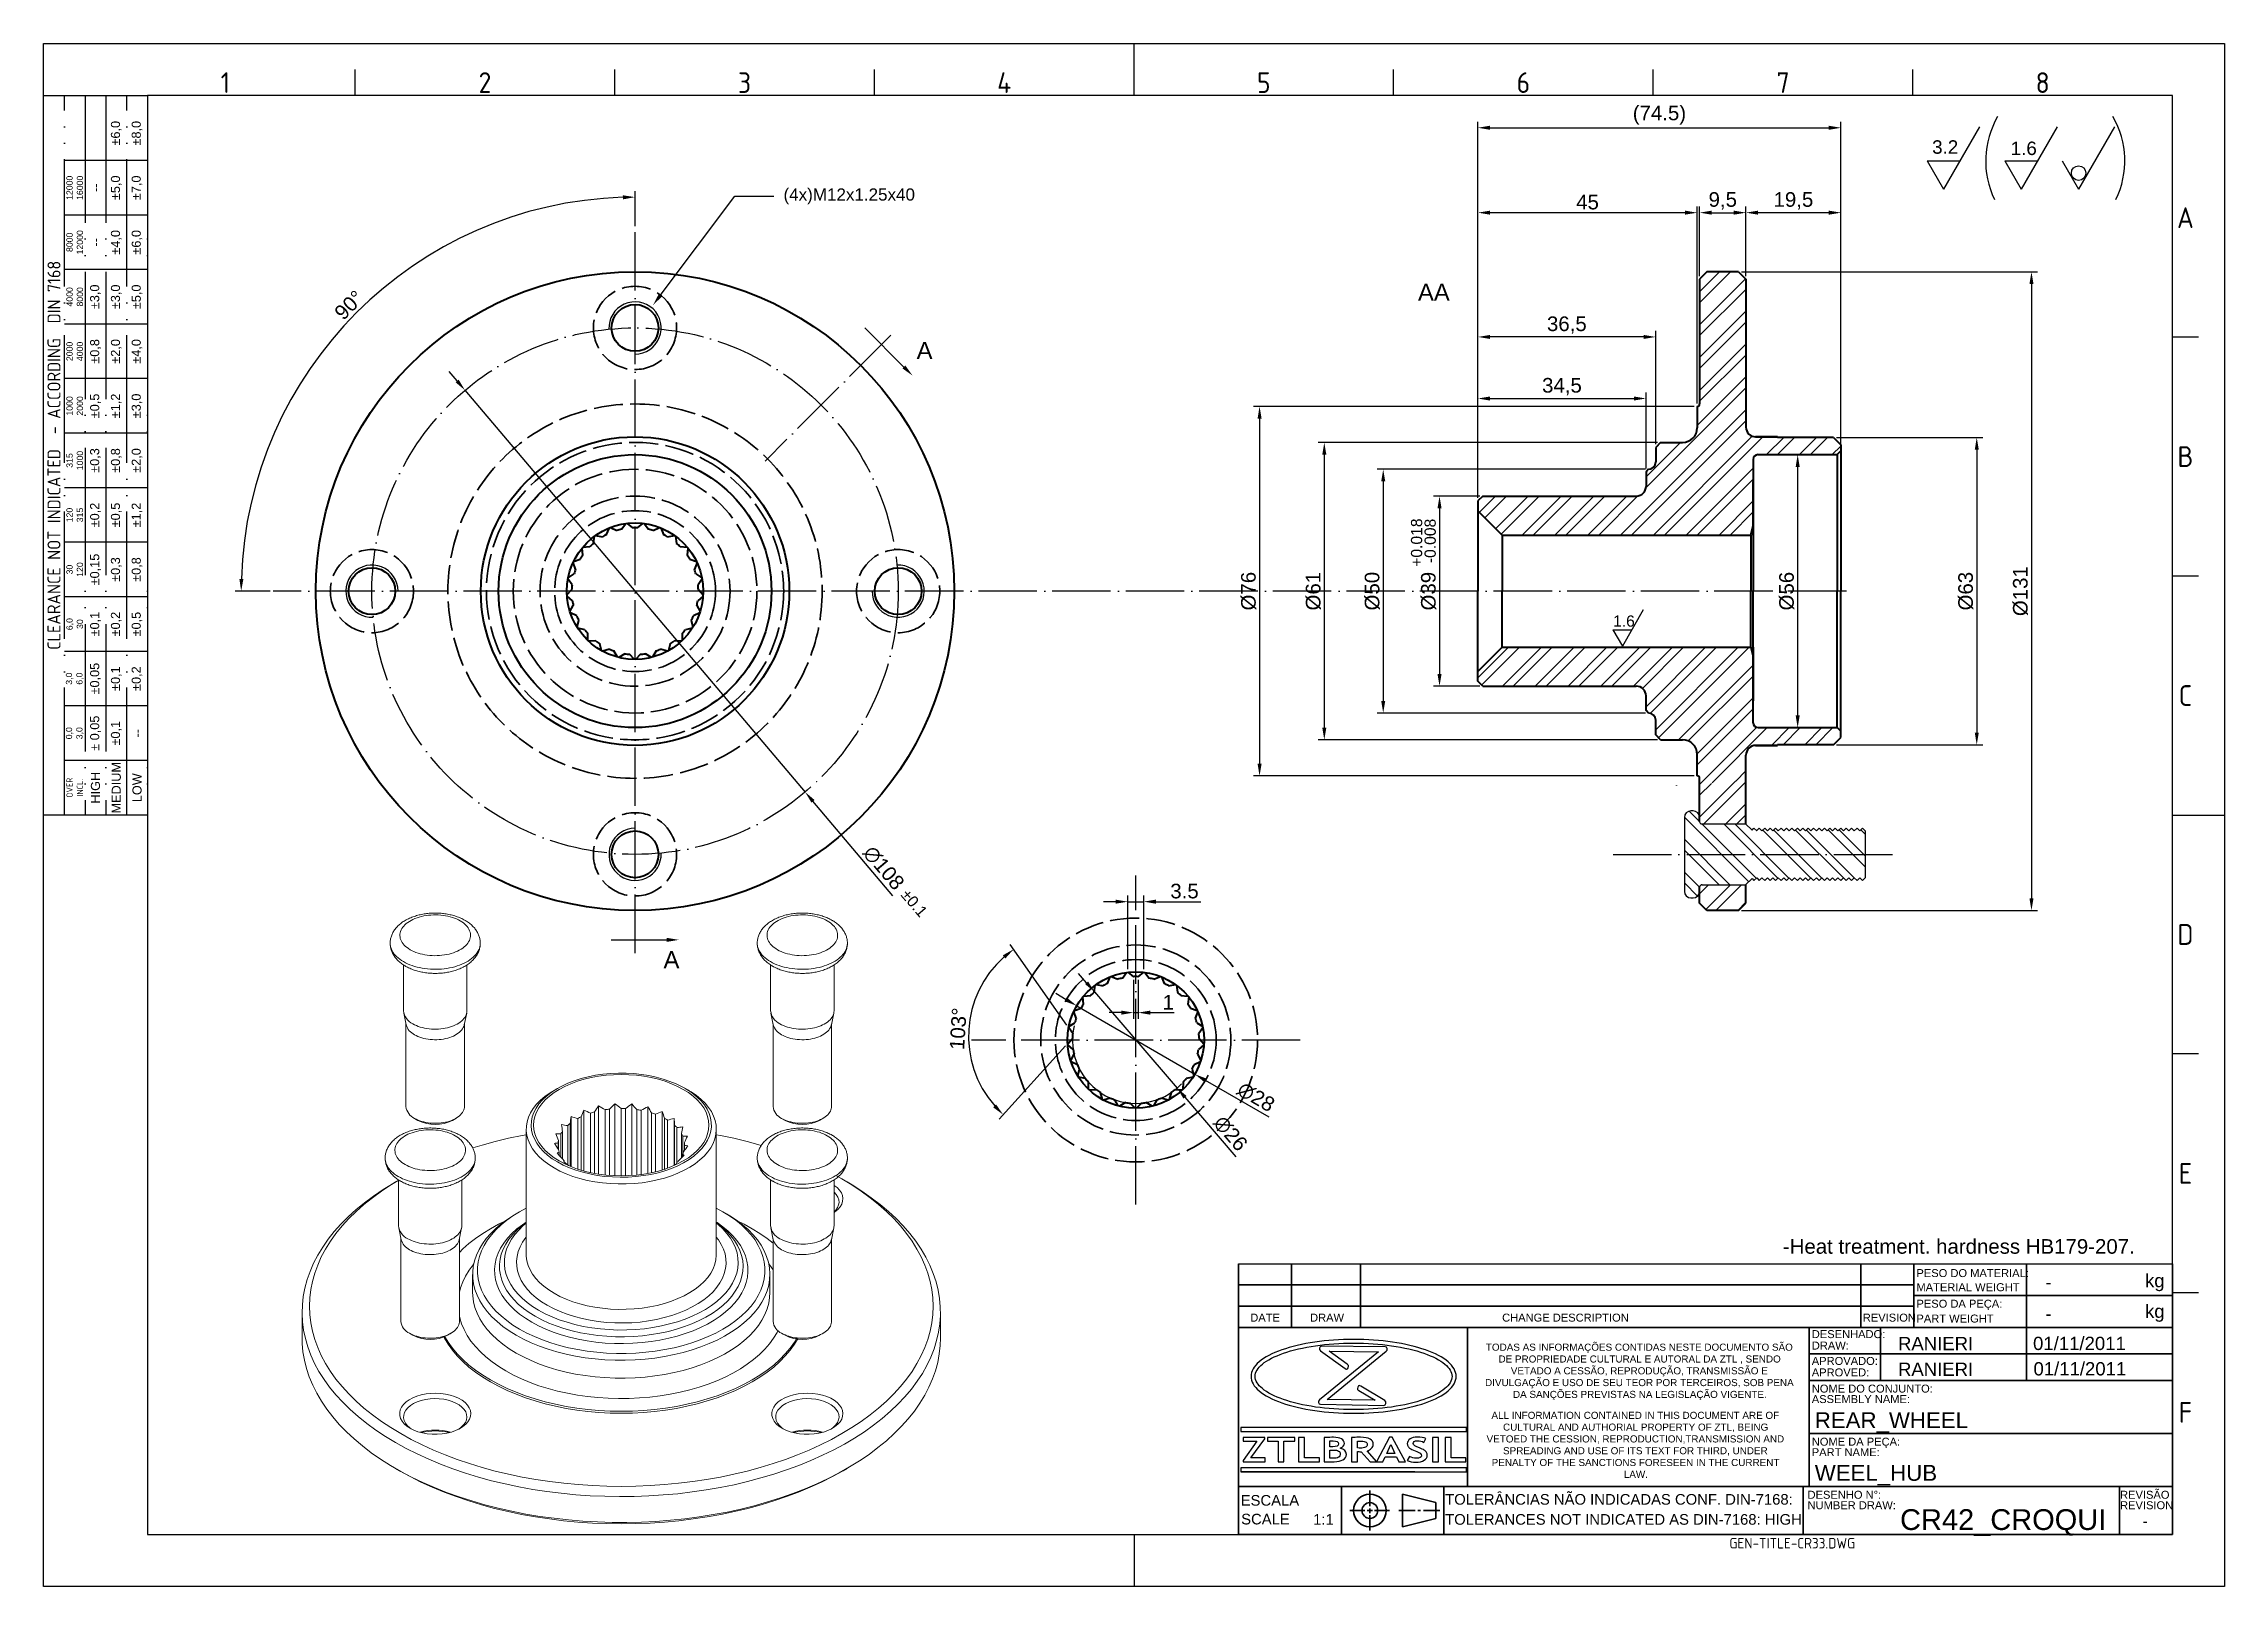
# Model space of a CAD drawing. Header units: millimetres. Extents: x 2429 to 2877, y 1091 to 1407.
import ezdxf
from ezdxf import colors
from ezdxf.entities.mleader import LeaderData, LeaderLine
from ezdxf.enums import TextEntityAlignment as Align
from ezdxf.math import Vec2, Vec3

# ---------------------------------------------------------------- set-up
doc = ezdxf.new("R2010")
doc.units = ezdxf.units.MM
for name, pattern in [('ACAD_ISO02W100', [15, 12, -3]), ('ACAD_ISO04W100', [30, 24, -3, 0, -3]), ('ACAD_ISO05W100', [33, 24, -3, 0, -3, 0, -3])]:
    doc.linetypes.add(name, pattern=pattern)
for name, color, linetype, lineweight in [('AM_0', 7, 'Continuous', 40), ('AM_4', 1, 'ACAD_ISO04W100', 25), ('AM_5', 3, 'Continuous', 25), ('AM_7', 4, 'Continuous', 35), ('AM_8', 40, 'ACAD_ISO02W100', 35), ('AM_BOR', 2, 'ACAD_ISO05W100', 35)]:
    doc.layers.add(name, color=color, linetype=linetype, lineweight=lineweight)
doc.layers.add('Camada 1', color=7, linetype='Continuous')
doc.styles.add('ACISOTS', font='isocp.shx', dxfattribs={"height": 1})
doc.styles.get("Standard").update_dxf_attribs({"font": 'arial.ttf'})
doc.dimstyles.new('ISO-25', dxfattribs={"dimtxt": 3, "dimasz": 2.5, "dimexe": 1.25, "dimexo": 0.625, "dimtad": 1, "dimtxsty": 'Standard', "dimcen": 2.5, "dimadec": 0, "dimazin": 0, "dimtfac": 1, "dimtmove": 0, "dimatfit": 3, "dimfxl": 1, "dimarcsym": 0})

msp = doc.modelspace()

# ---------------------------------------------------------------- texts
at = {"insert": (2785.977, 1162.23), "char_height": 3, "width": 73.62749, "attachment_point": 1}
msp.add_mtext('-Heat treatment. hardness HB179-207.', dxfattribs=at)
at = {"color": 0, "linetype": 'Continuous', "char_height": 1.452, "attachment_point": 1}
for s, insert in [('\\pi0.40137;TODAS AS INFORMAÇÕES CONTIDAS NESTE DOCUMENTO SÃO \\P\\pi2.9889;DE PROPRIEDADE CULTURAL E AUTORAL DA ZTL , SENDO \\P\\pi5.5165;VETADO A CESSÃO, REPRODUÇÃO, TRANSMISSÃO E \\P\\pi0.23646;DIVULGAÇÃO E USO DE SEU TEOR POR TERCEIROS, SOB PENA \\P\\pi5.9598;DA SANÇÕES PREVISTAS NA LEGISLAÇÃO VIGENTE.', (2724.624, 1140.788)), ('\\pi2.3521;ALL INFORMATION CONTAINED IN THIS DOCUMENT ARE OF \\P\\pi4.7272;CULTURAL AND AUTHORIAL PROPERTY OF ZTL, BEING  \\P\\pi1.3482;VETOED THE CESSION, REPRODUCTION,TRANSMISSION AND \\P\\pi4.7301;SPREADING AND USE OF ITS TEXT FOR THIRD, UNDER \\P\\pi2.4026;PENALTY OF THE SANCTIONS FORESEEN IN THE CURRENT \\P\\pi29.515;LAW.', (2723.816, 1126.812))]:
    msp.add_mtext_dynamic_manual_height_columns(s, width=63.66463, gutter_width=12.5, heights=[0], dxfattribs=dict(at, insert=insert))
at = {"layer": 'AM_5', "attachment_point": 1}
for s, width, insert, char_height in [('3.2', 18.23779, (2816.606, 1387.641), 2.76), ('1.6', 18.23779, (2832.727, 1387.374), 2.76), ('AA', 12.46166, (2711.09, 1358.232), 3.5), ('A', 12.46166, (2608.207, 1346.271), 3.5), ('1.6', 18.23779, (2751.121, 1290.169), 2.3), ('A', 12.46166, (2556.264, 1221.301), 3.5)]:
    msp.add_mtext_dynamic_manual_height_columns(s, width=width, gutter_width=12.5, heights=[0], dxfattribs=dict(at, insert=insert, char_height=char_height))
at = {"layer": 'AM_5', "char_height": 2.3, "attachment_point": 1}
for s, insert, rotation in [('+0.018', (2709.651, 1300.15), 90), ('-0.008', (2712.439, 1300.895), 90), ('%%P0.1', (2606.566, 1234.278), 310.73425)]:
    msp.add_mtext_dynamic_manual_height_columns(s, width=18.23779, gutter_width=12.5, heights=[0], dxfattribs=dict(at, insert=insert, rotation=rotation))
at = {"layer": 'AM_8', "color": 0, "linetype": 'Continuous'}
for s, height, p in [('PESO DO MATERIAL:', 1.6335, (2813.382, 1154.445)), ('kg', 2.7225, (2860.298, 1152.357)), ('MATERIAL WEIGHT', 1.6335, (2813.382, 1151.552)), ('DATE', 1.6335, (2676.673, 1145.31)), ('DRAW', 1.6335, (2688.945, 1145.31)), ('CHANGE DESCRIPTION', 1.6335, (2728.36, 1145.31)), ('REVISION', 1.6335, (2802.375, 1145.31)), ('PESO DA PEÇA:', 1.6335, (2813.382, 1148.167)), ('PART WEIGHT', 1.6335, (2813.382, 1145.119)), ('kg', 2.7225, (2860.298, 1146.076)), ('DESENHADO:', 1.6335, (2791.906, 1141.925)), ('APROVADO:', 1.6335, (2791.906, 1136.423)), ('DRAW:', 1.6335, (2791.906, 1139.575)), ('APROVED:', 1.6335, (2791.906, 1134.074)), ('NOME DO CONJUNTO:', 1.6335, (2791.906, 1130.75)), ('ASSEMBLY NAME:', 1.6335, (2791.906, 1128.599)), ('NOME DA PEÇA:', 1.6335, (2791.906, 1119.86)), ('PART NAME:', 1.6335, (2791.906, 1117.709)), ('TOLERÂNCIAS NÃO INDICADAS CONF. DIN-7168:', 2.178, (2716.667, 1107.756)), ('DESENHO N%%d:', 1.6335, (2791.037, 1108.97)), ('REVISÃO', 1.6335, (2855.172, 1108.97)), ('SCALE', 2.178, (2674.807, 1103.704)), ('ESCALA', 2.178, (2674.705, 1107.553)), ('1:1', 2.178, (2689.573, 1103.645)), ('TOLERANCES NOT INDICATED AS DIN-7168: HIGH', 2.178, (2716.667, 1103.645)), ('NUMBER DRAW:', 1.6335, (2791.037, 1106.819)), ('REVISION', 1.6335, (2855.172, 1106.819))]:
    msp.add_text(s, height=height, dxfattribs=at).set_placement(p)
for p in [(2839.856, 1153.409), (2839.856, 1146.93)]:
    msp.add_attdef('-', text='', height=2.723, dxfattribs=at).set_placement(p, align=Align.MIDDLE_LEFT)
for tag, p, height in [('RANIERI', (2809.601, 1139.446), 2.723), ('01/11/2011', (2837.316, 1139.478), 2.723), ('RANIERI', (2809.599, 1134.178), 2.723), ('01/11/2011', (2837.404, 1134.268), 2.723), ('REAR_WHEEL', (2792.521, 1123.459), 3.267), ('WEEL_HUB', (2792.521, 1112.652), 3.267), ('CR42_CROQUI', (2810.022, 1102.564), 4.259)]:
    msp.add_attdef(tag, p, '', height=height, dxfattribs=at)
at = {"layer": 'AM_8', "color": 0, "linetype": 'Continuous', "style": 'ACISOTS'}
msp.add_attdef('GEN-TITLE-CR33.DWG', (2774.997, 1098.763), '', height=2.178, dxfattribs=at)
at = {"layer": 'AM_8', "color": 0, "linetype": 'Continuous'}
msp.add_attdef('-', text='', height=2.13, dxfattribs=at).set_placement((2860.326, 1104.363), align=Align.MIDDLE_CENTER)

# ---------------------------------------------------------------- blocks, each defined once
blk = doc.blocks.new('A3 ZTL')
for p, q in [((19.57, 280.82), (19.57, 9.78)), ((401.17, 280.82), (19.57, 280.82)), ((401.17, 9.78), (401.17, 280.82)), ((19.57, 9.78), (401.17, 9.78))]:
    blk.add_line(p, q)
at = {"layer": 'AM_BOR', "color": 135, "linetype": 'Continuous', "lineweight": 25}
for p, q in [((0, 0), (0, 290.61)), ((0, 290.61), (410.96, 290.61)), ((410.96, 290.61), (410.96, 0)), ((410.96, 0), (0, 0))]:
    blk.add_line(p, q, dxfattribs=at)
at = {"layer": 'AM_BOR', "color": 135, "lineweight": 25}
for p, q in [((205.48, 280.82), (205.48, 290.61)), ((58.71, 280.82), (58.71, 285.71)), ((107.63, 280.82), (107.63, 285.71)), ((156.56, 280.82), (156.56, 285.71)), ((254.4, 280.82), (254.4, 285.71)), ((303.33, 280.82), (303.33, 285.71)), ((352.25, 280.82), (352.25, 285.71)), ((3.91, 145.3), (3.91, 280.82)), ((7.83, 280.82), (7.83, 145.3)), ((11.74, 280.82), (11.74, 145.3)), ((15.66, 145.3), (15.66, 280.82)), ((19.57, 268.59), (3.91, 268.59)), ((19.57, 258.32), (3.91, 258.32)), ((19.57, 248.04), (3.91, 248.04)), ((19.57, 237.77), (3.91, 237.77)), ((406.07, 235.32), (401.17, 235.32)), ((19.57, 227.5), (3.91, 227.5)), ((19.57, 217.22), (3.91, 217.22)), ((19.57, 206.95), (3.91, 206.95)), ((19.57, 196.67), (3.91, 196.67)), ((406.07, 190.31), (401.17, 190.31)), ((19.57, 186.4), (3.91, 186.4)), ((19.57, 176.13), (3.91, 176.13)), ((19.57, 165.85), (3.91, 165.85)), ((19.57, 155.58), (3.91, 155.58)), ((401.17, 145.3), (410.96, 145.3)), ((406.07, 100.29), (401.17, 100.29)), ((406.07, 55.28), (401.17, 55.28)), ((205.48, 9.78), (205.48, 0))]:
    blk.add_line(p, q, dxfattribs=at)
blk.add_lwpolyline([(19.57, 145.3), (0, 145.3), (0, 280.82), (19.57, 280.82)], close=True, dxfattribs=at)
at = {"layer": 'AM_BOR', "color": 135, "lineweight": 25, "style": 'ACISOTS'}
for s, p in [('1', (34.25, 283.27)), ('2', (83.17, 283.27)), ('3', (132.09, 283.27)), ('4', (181.02, 283.27)), ('5', (229.94, 283.27)), ('6', (278.86, 283.27)), ('7', (327.79, 283.27)), ('8', (376.71, 283.27)), ('A', (403.62, 257.83)), ('B', (403.62, 212.82)), ('C', (403.62, 167.81)), ('D', (403.62, 122.8)), ('E', (403.62, 77.79)), ('F', (403.62, 32.78))]:
    blk.add_text(s, height=3.91, dxfattribs=at).set_placement(p, align=Align.MIDDLE)
at = {"layer": 'AM_BOR', "color": 135, "lineweight": 25, "attachment_point": 5, "rotation": 90}
for s, insert, char_height, width in [('±6,0', (13.7, 273.73), 1.712, 10.274), ('±8,0', (17.61, 273.73), 1.712, 10.274), ('12000\\P16000', (5.87, 263.45), 1.174, 10.274), ('--', (9.78, 263.45), 1.712, 10.274), ('±5,0', (13.7, 263.45), 1.712, 10.274), ('±7,0', (17.61, 263.45), 1.712, 10.274), ('8000\\P12000', (5.87, 253.18), 1.174, 10.274), ('±4,0', (13.7, 253.18), 1.712, 10.274), ('±6,0', (17.61, 253.18), 1.712, 10.274), ('--', (9.78, 253.18), 1.712, 10.274), ('{\\Fisocp.shx|c0;CLEARANCE NOT INDICATED  - ACCORDING  DIN 7168}', (1.96, 213.06), 2.4462, 135.5186), ('4000\\P8000', (5.87, 242.91), 1.174, 10.274), ('±3,0', (9.78, 242.91), 1.712, 10.274), ('±3,0', (13.7, 242.91), 1.712, 10.274), ('±5,0', (17.61, 242.91), 1.712, 10.274), ('2000\\P4000', (5.87, 232.63), 1.174, 10.274), ('±0,8', (9.78, 232.63), 1.712, 10.274), ('±2,0', (13.7, 232.63), 1.712, 10.274), ('±4,0', (17.61, 232.63), 1.712, 10.274), ('1000\\P2000', (5.87, 222.36), 1.174, 10.274), ('±0,5', (9.78, 222.36), 1.712, 10.274), ('±1,2', (13.7, 222.36), 1.712, 10.274), ('±3,0', (17.61, 222.36), 1.712, 10.274), ('315\\P1000', (5.87, 212.08), 1.174, 10.274), ('±0,3', (9.78, 212.08), 1.712, 10.274), ('±0,8', (13.7, 212.08), 1.712, 10.274), ('±2,0', (17.61, 212.08), 1.712, 10.274), ('120\\P315', (5.87, 201.81), 1.174, 10.274), ('±0,2', (9.78, 201.81), 1.712, 10.274), ('±0,5', (13.7, 201.81), 1.712, 10.274), ('±1,2', (17.61, 201.81), 1.712, 10.274), ('±0,15', (9.78, 191.54), 1.712, 10.274), ('±0,3', (13.7, 191.54), 1.712, 10.274), ('±0,8', (17.61, 191.54), 1.712, 10.274), ('30\\P120', (5.87, 191.54), 1.174, 10.274), ('6,0\\P30', (5.87, 181.26), 1.174, 10.274), ('±0,1', (9.78, 181.26), 1.712, 10.274), ('±0,2', (13.7, 181.26), 1.712, 10.274), ('±0,5', (17.61, 181.26), 1.712, 10.274), ('±0,05', (9.78, 170.99), 1.712, 10.274), ('±0,1', (13.7, 170.99), 1.712, 10.274), ('±0,2', (17.61, 170.99), 1.712, 10.274), ('3,0\\P6,0', (5.87, 170.99), 1.174, 10.274), ('0,0\\P3,0', (5.87, 160.71), 1.174, 10.274), ('± 0,05', (9.78, 160.71), 1.712, 10.274), ('\\pt4.69206;±0,1', (13.7, 160.71), 1.7123, 10.274), ('--', (17.61, 160.71), 1.712, 10.274), ('{\\Fisocp.shx|c0;OVER\\PINCL.}', (5.87, 150.44), 1.1742, 10.274), ('HIGH', (9.78, 150.44), 1.712, 10.274), ('MEDIUM', (13.7, 150.44), 1.712, 10.274), ('LOW', (17.61, 150.44), 1.712, 10.274)]:
    blk.add_mtext(s, dxfattribs=dict(at, insert=insert, char_height=char_height, width=width))
blk = doc.blocks.new('*D45')
at = {"layer": 'AM_5', "color": 0, "lineweight": -2}
for p, q in [((2513.9, 1338.27), (2512.29, 1340.18)), ((2515.52, 1336.36), (2585.32, 1253.95)), ((2603.34, 1232.67), (2586.93, 1252.04))]:
    blk.add_line(p, q, dxfattribs=at)
at = {"layer": 'AM_5', "color": 0}
for points in [[(2514.22, 1338.54), (2513.59, 1338), (2515.52, 1336.36)], [(2587.25, 1252.31), (2586.62, 1251.77), (2585.32, 1253.95)]]:
    blk.add_solid(points, dxfattribs=at)
at = {"layer": 'Defpoints', "color": 0}
for p in [(2515.52, 1336.36), (2585.32, 1253.95)]:
    blk.add_point(p, dxfattribs=at)
at = {"layer": 'AM_5', "color": 0, "insert": (2601.44, 1238.37), "char_height": 3, "attachment_point": 5, "rotation": 310.2624}
blk.add_mtext('∅108', dxfattribs=at)
blk = doc.blocks.new('*D47')
at = {"layer": 'AM_5', "color": 0, "lineweight": -2}
for p, q in [((2550.42, 1370.04), (2550.42, 1377.23)), ((2475.53, 1295.15), (2468.34, 1295.15))]:
    blk.add_line(p, q, dxfattribs=at)
blk.add_arc((2550.42, 1295.15), 80.83, 91.7723, 178.2277, dxfattribs=at)
at = {"layer": 'AM_5', "color": 0}
for points in [[(2547.91, 1376.36), (2547.93, 1375.52), (2550.42, 1375.98)], [(2470.05, 1297.65), (2469.22, 1297.66), (2469.59, 1295.15)]]:
    blk.add_solid(points, dxfattribs=at)
at = {"layer": 'Defpoints', "color": 0}
for p in [(2510.01, 1365.15), (2550.42, 1369.41), (2476.16, 1295.15), (2799.01, 1295.15), (2550.42, 1220.89)]:
    blk.add_point(p, dxfattribs=at)
at = {"layer": 'AM_5', "color": 0, "insert": (2491.74, 1353.83), "char_height": 3, "attachment_point": 5, "rotation": 45}
blk.add_mtext('90°', dxfattribs=at)
blk = doc.blocks.new('*D48')
at = {"layer": 'AM_5', "color": 0, "lineweight": -2}
for p, q in [((2777.51, 1360.65), (2838.24, 1360.65)), ((2836.99, 1358.15), (2836.99, 1232.15)), ((2777.51, 1229.65), (2838.24, 1229.65))]:
    blk.add_line(p, q, dxfattribs=at)
at = {"layer": 'AM_5', "color": 0}
for points in [[(2836.58, 1358.15), (2837.41, 1358.15), (2836.99, 1360.65)], [(2836.58, 1232.15), (2837.41, 1232.15), (2836.99, 1229.65)]]:
    blk.add_solid(points, dxfattribs=at)
at = {"layer": 'Defpoints', "color": 0}
for p in [(2776.89, 1360.65), (2776.89, 1229.65), (2836.99, 1229.65)]:
    blk.add_point(p, dxfattribs=at)
at = {"layer": 'AM_5', "color": 0, "insert": (2834.75, 1295.15), "char_height": 3, "attachment_point": 5, "rotation": 90}
blk.add_mtext('%%C131', dxfattribs=at)
blk = doc.blocks.new('*D50')
at = {"layer": 'AM_5', "color": 0, "lineweight": -2}
for p, q in [((2797.01, 1326.65), (2827.01, 1326.65)), ((2825.76, 1324.15), (2825.76, 1266.15)), ((2797.01, 1263.65), (2827.01, 1263.65))]:
    blk.add_line(p, q, dxfattribs=at)
at = {"layer": 'AM_5', "color": 0}
for points in [[(2825.35, 1324.15), (2826.18, 1324.15), (2825.76, 1326.65)], [(2825.35, 1266.15), (2826.18, 1266.15), (2825.76, 1263.65)]]:
    blk.add_solid(points, dxfattribs=at)
at = {"layer": 'Defpoints', "color": 0}
for p in [(2796.39, 1326.65), (2796.39, 1263.65), (2825.76, 1263.65)]:
    blk.add_point(p, dxfattribs=at)
at = {"layer": 'AM_5', "color": 0, "insert": (2823.52, 1295.15), "char_height": 3, "attachment_point": 5, "rotation": 90}
blk.add_mtext('%%C63', dxfattribs=at)
blk = doc.blocks.new('*D51')
at = {"layer": 'AM_5', "color": 0, "lineweight": -2}
for p, q in [((2788.39, 1323.15), (2787.76, 1323.15)), ((2789.01, 1320.65), (2789.01, 1269.65)), ((2788.39, 1267.15), (2787.76, 1267.15))]:
    blk.add_line(p, q, dxfattribs=at)
at = {"layer": 'AM_5', "color": 0}
for points in [[(2788.6, 1320.65), (2789.43, 1320.65), (2789.01, 1323.15)], [(2788.6, 1269.65), (2789.43, 1269.65), (2789.01, 1267.15)]]:
    blk.add_solid(points, dxfattribs=at)
at = {"layer": 'Defpoints', "color": 0}
for p in [(2789.01, 1323.15), (2789.01, 1267.15), (2789.01, 1267.15)]:
    blk.add_point(p, dxfattribs=at)
at = {"layer": 'AM_5', "color": 0, "insert": (2786.77, 1295.15), "char_height": 3, "attachment_point": 5, "rotation": 90}
blk.add_mtext('%%c56', dxfattribs=at)
blk = doc.blocks.new('*D59')
at = {"layer": 'AM_5', "color": 0, "lineweight": -2}
for p, q in [((2778.39, 1359.78), (2778.39, 1374.04)), ((2797.89, 1325.15), (2797.89, 1374.04)), ((2795.39, 1372.79), (2780.89, 1372.79))]:
    blk.add_line(p, q, dxfattribs=at)
at = {"layer": 'AM_5', "color": 0}
for points in [[(2780.89, 1373.21), (2780.89, 1372.38), (2778.39, 1372.79)], [(2795.39, 1373.21), (2795.39, 1372.38), (2797.89, 1372.79)]]:
    blk.add_solid(points, dxfattribs=at)
at = {"layer": 'Defpoints', "color": 0}
for p in [(2778.39, 1372.79), (2778.39, 1359.15), (2797.89, 1324.53)]:
    blk.add_point(p, dxfattribs=at)
at = {"layer": 'AM_5', "color": 0, "insert": (2788.14, 1375.22), "char_height": 3, "attachment_point": 5}
blk.add_mtext('19,5', dxfattribs=at)
blk = doc.blocks.new('*D60')
at = {"layer": 'AM_5', "color": 0, "lineweight": -2}
for p, q in [((2768.89, 1359.78), (2768.89, 1374.04)), ((2778.39, 1359.78), (2778.39, 1374.04)), ((2771.39, 1372.79), (2775.89, 1372.79))]:
    blk.add_line(p, q, dxfattribs=at)
at = {"layer": 'AM_5', "color": 0}
for points in [[(2771.39, 1373.21), (2771.39, 1372.38), (2768.89, 1372.79)], [(2775.89, 1373.21), (2775.89, 1372.38), (2778.39, 1372.79)]]:
    blk.add_solid(points, dxfattribs=at)
at = {"layer": 'Defpoints', "color": 0}
for p in [(2778.39, 1372.79), (2768.89, 1359.15), (2778.39, 1359.15)]:
    blk.add_point(p, dxfattribs=at)
at = {"layer": 'AM_5', "color": 0, "insert": (2773.64, 1375.22), "char_height": 3, "attachment_point": 5}
blk.add_mtext('9,5', dxfattribs=at)
blk = doc.blocks.new('*D61')
at = {"layer": 'AM_5', "color": 0, "lineweight": -2}
for p, q in [((2723.39, 1314.28), (2723.39, 1335.92)), ((2725.89, 1334.67), (2755.39, 1334.67)), ((2757.89, 1320.28), (2757.89, 1335.92))]:
    blk.add_line(p, q, dxfattribs=at)
at = {"layer": 'AM_5', "color": 0}
for points in [[(2725.89, 1335.09), (2725.89, 1334.25), (2723.39, 1334.67)], [(2755.39, 1335.09), (2755.39, 1334.25), (2757.89, 1334.67)]]:
    blk.add_solid(points, dxfattribs=at)
at = {"layer": 'Defpoints', "color": 0}
for p in [(2757.89, 1334.67), (2757.89, 1319.65), (2723.39, 1313.65)]:
    blk.add_point(p, dxfattribs=at)
at = {"layer": 'AM_5', "color": 0, "insert": (2740.64, 1337.1), "char_height": 3, "attachment_point": 5}
blk.add_mtext('34,5', dxfattribs=at)
blk = doc.blocks.new('*D62')
at = {"layer": 'AM_5', "color": 0, "lineweight": -2}
for p, q in [((2723.39, 1314.28), (2723.39, 1348.55)), ((2757.39, 1347.3), (2725.89, 1347.3)), ((2759.89, 1325.28), (2759.89, 1348.55))]:
    blk.add_line(p, q, dxfattribs=at)
at = {"layer": 'AM_5', "color": 0}
for points in [[(2725.89, 1347.71), (2725.89, 1346.88), (2723.39, 1347.3)], [(2757.39, 1347.71), (2757.39, 1346.88), (2759.89, 1347.3)]]:
    blk.add_solid(points, dxfattribs=at)
at = {"layer": 'Defpoints', "color": 0}
for p in [(2723.39, 1347.3), (2759.89, 1324.65), (2723.39, 1313.65)]:
    blk.add_point(p, dxfattribs=at)
at = {"layer": 'AM_5', "color": 0, "insert": (2741.64, 1349.72), "char_height": 3, "attachment_point": 5}
blk.add_mtext('36,5', dxfattribs=at)
blk = doc.blocks.new('*D63')
at = {"layer": 'AM_5', "color": 0, "lineweight": -2}
for p, q in [((2723.39, 1314.28), (2723.39, 1374.04)), ((2768.39, 1333.68), (2768.39, 1374.04)), ((2765.89, 1372.79), (2725.89, 1372.79))]:
    blk.add_line(p, q, dxfattribs=at)
at = {"layer": 'AM_5', "color": 0}
for points in [[(2725.89, 1373.21), (2725.89, 1372.38), (2723.39, 1372.79)], [(2765.89, 1373.21), (2765.89, 1372.38), (2768.39, 1372.79)]]:
    blk.add_solid(points, dxfattribs=at)
at = {"layer": 'Defpoints', "color": 0}
for p in [(2723.39, 1372.79), (2768.39, 1333.05), (2723.39, 1313.65)]:
    blk.add_point(p, dxfattribs=at)
at = {"layer": 'AM_5', "color": 0, "insert": (2745.89, 1374.95), "char_height": 3, "attachment_point": 5}
blk.add_mtext('45', dxfattribs=at)
blk = doc.blocks.new('*D64')
at = {"layer": 'AM_5', "color": 0, "lineweight": -2}
for p, q in [((2767.76, 1333.05), (2677.33, 1333.05)), ((2678.58, 1330.55), (2678.58, 1259.75)), ((2767.76, 1257.25), (2677.33, 1257.25))]:
    blk.add_line(p, q, dxfattribs=at)
at = {"layer": 'AM_5', "color": 0}
for points in [[(2678.17, 1330.55), (2679, 1330.55), (2678.58, 1333.05)], [(2678.17, 1259.75), (2679, 1259.75), (2678.58, 1257.25)]]:
    blk.add_solid(points, dxfattribs=at)
at = {"layer": 'Defpoints', "color": 0}
for p in [(2768.39, 1333.05), (2678.58, 1257.25), (2768.39, 1257.25)]:
    blk.add_point(p, dxfattribs=at)
at = {"layer": 'AM_5', "color": 0, "insert": (2676.34, 1295.15), "char_height": 3, "attachment_point": 5, "rotation": 90}
blk.add_mtext('%%C76', dxfattribs=at)
blk = doc.blocks.new('*D65')
at = {"layer": 'AM_5', "color": 0, "lineweight": -2}
for p, q in [((2760.26, 1325.65), (2690.62, 1325.65)), ((2691.87, 1323.15), (2691.87, 1267.15)), ((2760.26, 1264.65), (2690.62, 1264.65))]:
    blk.add_line(p, q, dxfattribs=at)
at = {"layer": 'AM_5', "color": 0}
for points in [[(2691.45, 1323.15), (2692.29, 1323.15), (2691.87, 1325.65)], [(2691.45, 1267.15), (2692.29, 1267.15), (2691.87, 1264.65)]]:
    blk.add_solid(points, dxfattribs=at)
at = {"layer": 'Defpoints', "color": 0}
for p in [(2760.89, 1325.65), (2691.87, 1264.65), (2760.89, 1264.65)]:
    blk.add_point(p, dxfattribs=at)
at = {"layer": 'AM_5', "color": 0, "insert": (2689.63, 1295.15), "char_height": 3, "attachment_point": 5, "rotation": 90}
blk.add_mtext('%%C61', dxfattribs=at)
blk = doc.blocks.new('*D66')
at = {"layer": 'AM_5', "color": 0, "lineweight": -2}
for p, q in [((2757.76, 1320.15), (2702.71, 1320.15)), ((2703.96, 1317.65), (2703.96, 1272.65)), ((2757.76, 1270.15), (2702.71, 1270.15))]:
    blk.add_line(p, q, dxfattribs=at)
at = {"layer": 'AM_5', "color": 0}
for points in [[(2703.54, 1317.65), (2704.38, 1317.65), (2703.96, 1320.15)], [(2703.54, 1272.65), (2704.38, 1272.65), (2703.96, 1270.15)]]:
    blk.add_solid(points, dxfattribs=at)
at = {"layer": 'Defpoints', "color": 0}
for p in [(2758.39, 1320.15), (2703.96, 1270.15), (2758.39, 1270.15)]:
    blk.add_point(p, dxfattribs=at)
at = {"layer": 'AM_5', "color": 0, "insert": (2701.72, 1295.15), "char_height": 3, "attachment_point": 5, "rotation": 90}
blk.add_mtext('%%C50', dxfattribs=at)
blk = doc.blocks.new('*D67')
at = {"layer": 'AM_5', "color": 0, "lineweight": -2}
for p, q in [((2723.76, 1314.65), (2714.26, 1314.65)), ((2715.51, 1312.15), (2715.51, 1278.15)), ((2723.76, 1275.65), (2714.26, 1275.65))]:
    blk.add_line(p, q, dxfattribs=at)
at = {"layer": 'AM_5', "color": 0}
for points in [[(2715.1, 1312.15), (2715.93, 1312.15), (2715.51, 1314.65)], [(2715.1, 1278.15), (2715.93, 1278.15), (2715.51, 1275.65)]]:
    blk.add_solid(points, dxfattribs=at)
at = {"layer": 'Defpoints', "color": 0}
for p in [(2724.39, 1314.65), (2715.51, 1275.65), (2724.39, 1275.65)]:
    blk.add_point(p, dxfattribs=at)
at = {"layer": 'AM_5', "color": 0, "insert": (2713.27, 1295.15), "char_height": 3, "attachment_point": 5, "rotation": 90}
blk.add_mtext('%%C39', dxfattribs=at)
blk = doc.blocks.new('*D69')
at = {"layer": 'AM_5', "color": 0, "lineweight": -2}
for p, q in [((2649.05, 1231.45), (2646.55, 1231.45)), ((2651.55, 1217.6), (2651.55, 1232.7)), ((2651.55, 1231.45), (2654.81, 1231.45)), ((2654.81, 1217.6), (2654.81, 1232.7)), ((2657.31, 1231.45), (2666.55, 1231.45))]:
    blk.add_line(p, q, dxfattribs=at)
at = {"layer": 'AM_5', "color": 0}
for points in [[(2649.05, 1231.87), (2649.05, 1231.04), (2651.55, 1231.45)], [(2657.31, 1231.87), (2657.31, 1231.04), (2654.81, 1231.45)]]:
    blk.add_solid(points, dxfattribs=at)
at = {"layer": 'Defpoints', "color": 0}
for p in [(2654.81, 1231.45), (2651.55, 1216.98), (2654.81, 1216.98)]:
    blk.add_point(p, dxfattribs=at)
at = {"layer": 'AM_5', "color": 0, "insert": (2663.18, 1233.61), "char_height": 3, "attachment_point": 5}
blk.add_mtext('3.5', dxfattribs=at)
blk = doc.blocks.new('*D70')
at = {"layer": 'AM_5', "color": 0, "lineweight": -2}
for p, q in [((2652.69, 1215.44), (2652.69, 1207.44)), ((2653.67, 1215.44), (2653.67, 1207.44)), ((2650.19, 1208.69), (2647.69, 1208.69)), ((2652.69, 1208.69), (2653.67, 1208.69)), ((2656.17, 1208.69), (2661.03, 1208.69))]:
    blk.add_line(p, q, dxfattribs=at)
at = {"layer": 'AM_5', "color": 0}
for points in [[(2650.19, 1209.11), (2650.19, 1208.27), (2652.69, 1208.69)], [(2656.17, 1209.11), (2656.17, 1208.27), (2653.67, 1208.69)]]:
    blk.add_solid(points, dxfattribs=at)
at = {"layer": 'Defpoints', "color": 0}
for p in [(2652.69, 1216.06), (2653.67, 1216.06), (2653.67, 1208.69)]:
    blk.add_point(p, dxfattribs=at)
at = {"layer": 'AM_5', "color": 0, "insert": (2659.85, 1210.82), "char_height": 3, "attachment_point": 5}
blk.add_mtext('1', dxfattribs=at)
blk = doc.blocks.new('*D71')
at = {"layer": 'AM_5', "color": 0, "lineweight": -2}
for p, q in [((2639.05, 1206.09), (2627.39, 1222.7)), ((2638.78, 1201.86), (2625.13, 1186.84))]:
    blk.add_line(p, q, dxfattribs=at)
blk.add_arc((2640.61, 1203.86), 21.76, 131.6463, 221.1537, dxfattribs=at)
at = {"layer": 'AM_5', "color": 0}
for points in [[(2625.89, 1220.45), (2626.41, 1219.8), (2628.11, 1221.68)], [(2624.52, 1189.84), (2623.93, 1189.25), (2625.97, 1187.76)]]:
    blk.add_solid(points, dxfattribs=at)
at = {"layer": 'Defpoints', "color": 0}
for p in [(2620.25, 1211.56), (2639.41, 1205.57), (2640.25, 1204.38), (2639.2, 1202.32), (2640.19, 1203.4)]:
    blk.add_point(p, dxfattribs=at)
at = {"layer": 'AM_5', "color": 0, "insert": (2616.74, 1205.37), "char_height": 3, "attachment_point": 5, "rotation": 86.4}
blk.add_mtext('103°', dxfattribs=at)
blk = doc.blocks.new('*D72')
at = {"layer": 'AM_5', "color": 0, "lineweight": -2}
for p, q in [((2638.91, 1211.35), (2636.74, 1212.6)), ((2641.07, 1210.09), (2665.3, 1196.06)), ((2680.54, 1187.22), (2667.46, 1194.8))]:
    blk.add_line(p, q, dxfattribs=at)
at = {"layer": 'AM_5', "color": 0}
for points in [[(2639.11, 1211.71), (2638.7, 1210.98), (2641.07, 1210.09)], [(2667.67, 1195.16), (2667.25, 1194.44), (2665.3, 1196.06)]]:
    blk.add_solid(points, dxfattribs=at)
at = {"layer": 'Defpoints', "color": 0}
for p in [(2641.07, 1210.09), (2665.3, 1196.06)]:
    blk.add_point(p, dxfattribs=at)
at = {"layer": 'AM_5', "color": 0, "insert": (2677.85, 1191.37), "char_height": 3, "attachment_point": 5, "rotation": 329.913}
blk.add_mtext('∅28', dxfattribs=at)
blk = doc.blocks.new('*D73')
at = {"layer": 'AM_5', "color": 0, "lineweight": -2}
for p, q in [((2643.08, 1214.83), (2641.45, 1216.72)), ((2644.71, 1212.93), (2661.66, 1193.22)), ((2673.79, 1179.1), (2663.29, 1191.32))]:
    blk.add_line(p, q, dxfattribs=at)
blk.add_arc((2653.18, 1203.07), 13, 166.9082, 316.1983, dxfattribs=at)
at = {"layer": 'AM_5', "color": 0}
for points in [[(2643.39, 1215.1), (2642.76, 1214.56), (2644.71, 1212.93)], [(2663.6, 1191.59), (2662.97, 1191.05), (2661.66, 1193.22)]]:
    blk.add_solid(points, dxfattribs=at)
at = {"layer": 'Defpoints', "color": 0}
for p in [(2644.71, 1212.93), (2661.66, 1193.22)]:
    blk.add_point(p, dxfattribs=at)
at = {"layer": 'AM_5', "color": 0, "insert": (2672.62, 1183.9), "char_height": 3, "attachment_point": 5, "rotation": 310.6891}
blk.add_mtext('∅26', dxfattribs=at)
blk = doc.blocks.new('*D74')
at = {"layer": 'AM_5', "color": 0, "lineweight": -2}
for p, q in [((2723.39, 1314.28), (2723.39, 1391.46)), ((2725.89, 1390.21), (2795.39, 1390.21)), ((2797.89, 1325.78), (2797.89, 1391.46))]:
    blk.add_line(p, q, dxfattribs=at)
at = {"layer": 'AM_5', "color": 0}
for points in [[(2725.89, 1390.63), (2725.89, 1389.79), (2723.39, 1390.21)], [(2795.39, 1390.63), (2795.39, 1389.79), (2797.89, 1390.21)]]:
    blk.add_solid(points, dxfattribs=at)
at = {"layer": 'Defpoints', "color": 0}
for p in [(2797.89, 1390.21), (2797.89, 1325.15), (2723.39, 1313.65)]:
    blk.add_point(p, dxfattribs=at)
at = {"layer": 'AM_5', "color": 0, "insert": (2760.64, 1392.8), "char_height": 3, "attachment_point": 5}
blk.add_mtext('(74.5)', dxfattribs=at)

# ---------------------------------------------------------------- dimensions: what is measured, and where the dimension line sits
at = {"layer": 'AM_5'}
for base, p1, p2, text, picture, middle in [((2797.888, 1390.21), (2723.388, 1313.653), (2797.888, 1325.153), '(74.5)', '*D74', (2760.638, 1392.801)), ((2654.814, 1231.454), (2651.552, 1216.978), (2654.814, 1216.978), '3.5', '*D69', (2663.18, 1233.612)), ((2653.671, 1208.69), (2652.694, 1216.065), (2653.671, 1216.065), '1', '*D70', (2659.849, 1210.821))]:
    dim = msp.add_linear_dim(base=base, p1=p1, p2=p2, text=text, dimstyle='ISO-25', dxfattribs=at)
    dim.commit()
    dim.dimension.update_dxf_attribs({"geometry": picture, "text_midpoint": middle})
for base, line1, line2, picture, middle in [((2510.006, 1365.15), ((2550.419, 1220.894), (2550.419, 1369.412)), ((2799.006, 1295.153), (2476.159, 1295.153)), '*D47', (2491.741, 1353.83)), ((2620.255, 1211.561), ((2639.203, 1202.319), (2640.187, 1203.402)), ((2640.248, 1204.377), (2639.408, 1205.575)), '*D71', (2616.738, 1205.367))]:
    dim = msp.add_angular_dim_2l(base=base, line1=line1, line2=line2, dimstyle='ISO-25', dxfattribs=at)
    dim.commit()
    dim.dimension.update_dxf_attribs({"geometry": picture, "text_midpoint": middle})
for base, p1, p2, picture, middle in [((2723.388, 1372.795), (2768.388, 1333.053), (2723.388, 1313.653), '*D63', (2745.888, 1374.946)), ((2778.388, 1372.795), (2768.888, 1359.153), (2778.388, 1359.153), '*D60', (2773.638, 1375.223)), ((2778.388, 1372.795), (2797.888, 1324.528), (2778.388, 1359.153), '*D59', (2788.138, 1375.223)), ((2723.388, 1347.296), (2759.888, 1324.653), (2723.388, 1313.653), '*D62', (2741.638, 1349.724)), ((2757.888, 1334.669), (2723.388, 1313.653), (2757.888, 1319.653), '*D61', (2740.638, 1337.097))]:
    dim = msp.add_linear_dim(base=base, p1=p1, p2=p2, dimstyle='ISO-25', dxfattribs=at)
    dim.commit()
    dim.dimension.update_dxf_attribs({"geometry": picture, "text_midpoint": middle})
for base, p1, p2, text, picture, middle in [((2836.992, 1229.653), (2776.888, 1360.653), (2776.888, 1229.653), '%%C131', '*D48', (2834.751, 1295.153)), ((2678.583, 1257.253), (2768.388, 1333.053), (2768.388, 1257.253), '%%C76', '*D64', (2676.343, 1295.153)), ((2691.869, 1264.653), (2760.888, 1325.653), (2760.888, 1264.653), '%%C61', '*D65', (2689.629, 1295.153)), ((2825.762, 1263.653), (2796.388, 1326.653), (2796.388, 1263.653), '%%C63', '*D50', (2823.521, 1295.153)), ((2789.013, 1267.153), (2789.013, 1323.153), (2789.013, 1267.153), '%%c56', '*D51', (2786.772, 1295.153)), ((2703.959, 1270.153), (2758.388, 1320.153), (2758.388, 1270.153), '%%C50', '*D66', (2701.718, 1295.153)), ((2715.512, 1275.653), (2724.388, 1314.653), (2724.388, 1275.653), '%%C39', '*D67', (2713.271, 1295.153))]:
    dim = msp.add_linear_dim(base=base, p1=p1, p2=p2, angle=90, text=text, dimstyle='ISO-25', dxfattribs=at)
    dim.commit()
    dim.dimension.update_dxf_attribs({"geometry": picture, "text_midpoint": middle})
for p1, p2, picture, middle in [((2515.519, 1336.36), (2585.318, 1253.946), '*D45', (2599.734, 1236.925)), ((2644.707, 1212.931), (2661.658, 1193.216), '*D73', (2670.921, 1182.444)), ((2641.069, 1210.092), (2665.297, 1196.055), '*D72', (2676.729, 1189.432))]:
    dim = msp.add_diameter_dim_2p(p1=p1, p2=p2, dimstyle='ISO-25', dxfattribs=at)
    dim.commit()
    dim.dimension.update_dxf_attribs({"geometry": picture, "text_midpoint": middle, "dimtype": 163})

# ---------------------------------------------------------------- hatches: boundary and pattern name
at = {"layer": 'AM_7'}
h = msp.add_hatch(dxfattribs=at)
h.set_pattern_fill('ANSI32', color=256, scale=0.5, style=0)
h.set_pattern_definition([(45, (-496.6987, -2.985), (-3.367596, 3.367596), []), (45, (-494.4536, -2.985), (-3.367596, 3.367596), [])])
h.paths.add_polyline_path([(2779.888, 1317.653), (2779.888, 1322.153, -0.4142136), (2780.888, 1323.153), (2797.138, 1323.153), (2797.888, 1323.903), (2797.888, 1325.153), (2796.388, 1326.653), (2784.888, 1326.653), (2780.388, 1326.803, -0.4142136), (2778.388, 1328.803), (2778.388, 1342.973), (2778.388, 1359.153), (2776.888, 1360.653), (2770.388, 1360.653), (2768.888, 1359.153), (2768.888, 1342.438), (2768.888, 1333.553, -0.4142136), (2768.388, 1333.053), (2768.388, 1328.653, -0.4142136), (2765.388, 1325.653), (2760.888, 1325.653), (2759.888, 1324.653), (2759.888, 1321.653, -0.4142136), (2758.388, 1320.153), (2757.888, 1319.653), (2757.888, 1316.653, -0.4142136), (2755.888, 1314.653), (2724.388, 1314.653), (2723.388, 1313.653), (2723.388, 1311.653), (2728.388, 1306.653), (2779.388, 1306.653), (2779.888, 1308.653)])
edge = h.paths.add_edge_path()
edge.add_line((2779.388, 1283.653), (2728.388, 1283.653))
edge.add_line((2728.388, 1283.653), (2723.388, 1278.653))
edge.add_line((2723.388, 1278.653), (2723.388, 1276.653))
edge.add_line((2723.388, 1276.653), (2724.388, 1275.653))
edge.add_line((2724.388, 1275.653), (2755.888, 1275.653))
edge.add_arc((2755.888, 1273.653), 2, 0, 90, ccw=False)
edge.add_line((2757.888, 1273.653), (2757.888, 1270.653))
edge.add_line((2757.888, 1270.653), (2758.388, 1270.153))
edge.add_arc((2758.388, 1268.653), 1.5, 0, 90, ccw=False)
edge.add_line((2759.888, 1268.653), (2759.888, 1265.653))
edge.add_line((2759.888, 1265.653), (2760.888, 1264.653))
edge.add_line((2760.888, 1264.653), (2765.388, 1264.653))
edge.add_arc((2765.388, 1261.653), 3, 0, 90, ccw=False)
edge.add_line((2768.388, 1261.653), (2768.388, 1257.253))
edge.add_arc((2768.388, 1256.753), 0.5, 0, 90, ccw=False)
edge.add_line((2768.888, 1256.753), (2768.888, 1255.401))
edge.add_ellipse((2760.474, 1272.343), major_axis=(-46.124, 0.653), ratio=0.3712639, start_angle=100.81218, end_angle=113.15542)
edge.add_line((2778.388, 1256.342), (2778.388, 1261.503))
edge.add_arc((2780.388, 1261.503), 2, 90, 180, ccw=False)
edge.add_line((2780.388, 1263.503), (2784.888, 1263.503))
edge.add_line((2784.888, 1263.503), (2784.888, 1263.653))
edge.add_line((2784.888, 1263.653), (2796.388, 1263.653))
edge.add_line((2796.388, 1263.653), (2797.888, 1265.153))
edge.add_line((2797.888, 1265.153), (2797.888, 1266.403))
edge.add_line((2797.888, 1266.403), (2797.138, 1267.153))
edge.add_line((2797.138, 1267.153), (2780.888, 1267.153))
edge.add_arc((2780.888, 1268.153), 1, 180, 270, ccw=False)
edge.add_line((2779.888, 1268.153), (2779.888, 1281.653))
edge.add_line((2779.888, 1281.653), (2779.388, 1283.653))
edge = h.paths.add_edge_path()
edge.add_ellipse((2760.474, 1272.343), major_axis=(-46.124, 0.653), ratio=0.3712639, start_angle=100.81218, end_angle=113.15542, ccw=False)
edge.add_line((2768.888, 1255.401), (2768.888, 1247.849))
edge.add_arc((2769.334, 1247.849), 0.446, 180, 270)
edge.add_line((2769.334, 1247.403), (2778.388, 1247.403))
edge.add_line((2778.388, 1247.403), (2778.388, 1256.342))
h.paths.add_polyline_path([(2778.388, 1234.903), (2769.29, 1234.903, 0.3838681), (2768.888, 1234.453), (2768.888, 1233.564), (2768.888, 1231.153), (2770.388, 1229.653), (2776.888, 1229.653), (2778.388, 1231.153)])
at = {"layer": 'AM_7', "ltscale": 0.5}
h = msp.add_hatch(dxfattribs=at)
h.set_pattern_fill('ANSI32', color=256, scale=0.5, angle=90, style=0)
h.set_pattern_definition([(135, (6.579, 7.2277), (-3.367596, -3.367596), []), (135, (6.579, 9.4727), (-3.367596, -3.367596), [])])
h.paths.add_polyline_path([(2802.868, 1245.952), (2802.31, 1246.51), (2801.752, 1245.952), (2801.194, 1246.51), (2800.636, 1245.952), (2800.078, 1246.51), (2799.52, 1245.952), (2798.962, 1246.51), (2798.403, 1245.952), (2797.845, 1246.51), (2797.287, 1245.952), (2796.729, 1246.51), (2796.171, 1245.952), (2795.613, 1246.51), (2795.055, 1245.952), (2794.497, 1246.51), (2793.939, 1245.952), (2793.408, 1246.51), (2792.85, 1245.952), (2792.291, 1246.51), (2791.733, 1245.952), (2791.175, 1246.51), (2790.617, 1245.952), (2790.059, 1246.51), (2789.501, 1245.952), (2788.943, 1246.51), (2788.385, 1245.952), (2787.827, 1246.51), (2787.269, 1245.952), (2786.711, 1246.51), (2786.153, 1245.952), (2785.595, 1246.51), (2785.037, 1245.952), (2784.479, 1246.51), (2783.921, 1245.952), (2783.363, 1246.51), (2782.805, 1245.952), (2782.247, 1246.51), (2781.689, 1245.952), (2781.131, 1246.51), (2780.586, 1245.965), (2780.041, 1246.51), (2779.653, 1246.122), (2778.314, 1247.403), (2769.388, 1247.403), (2769.334, 1247.403, -0.414219), (2768.888, 1247.849), (2768.888, 1248.742, 0.4142136), (2767.548, 1250.082), (2767.102, 1250.082, 0.4142136), (2765.763, 1248.742), (2765.763, 1233.564, 0.4142136), (2767.102, 1232.224), (2767.548, 1232.224, 0.4142136), (2768.888, 1233.564), (2768.888, 1234.453, -0.4477382), (2769.388, 1234.903), (2778.314, 1234.903), (2779.653, 1236.183), (2780.041, 1235.796), (2780.599, 1236.354), (2781.131, 1235.796), (2781.689, 1236.354), (2782.247, 1235.796), (2782.805, 1236.354), (2783.363, 1235.796), (2783.921, 1236.354), (2784.479, 1235.796), (2785.037, 1236.354), (2785.595, 1235.796), (2786.153, 1236.354), (2786.711, 1235.796), (2787.269, 1236.354), (2787.827, 1235.796), (2788.385, 1236.354), (2788.943, 1235.796), (2789.501, 1236.354), (2790.059, 1235.796), (2790.617, 1236.354), (2791.175, 1235.796), (2791.733, 1236.354), (2792.291, 1235.796), (2792.85, 1236.354), (2793.408, 1235.796), (2793.966, 1236.354), (2794.497, 1235.796), (2795.055, 1236.354), (2795.613, 1235.796), (2796.171, 1236.354), (2796.729, 1235.796), (2797.287, 1236.354), (2797.845, 1235.796), (2798.403, 1236.354), (2798.962, 1235.796), (2799.52, 1236.354), (2800.078, 1235.796), (2800.636, 1236.354), (2801.194, 1235.796), (2801.752, 1236.354), (2802.31, 1235.796), (2802.868, 1236.354)])

# ---------------------------------------------------------------- linework, layer by layer
at = {"color": 7, "linetype": 'Continuous', "lineweight": 15}
for p, q in [((2502.91, 1218.468), (2502.91, 1209.047)), ((2515.91, 1209.047), (2515.91, 1218.467)), ((2578.249, 1218.468), (2578.249, 1209.047)), ((2591.249, 1209.047), (2591.249, 1218.467)), ((2502.955, 1208.605), (2503.452, 1206.189)), ((2515.368, 1206.189), (2515.865, 1208.605)), ((2578.294, 1208.605), (2578.791, 1206.189)), ((2590.707, 1206.189), (2591.204, 1208.605)), ((2503.41, 1206.392), (2503.41, 1189.45)), ((2515.41, 1189.45), (2515.41, 1206.392)), ((2578.749, 1206.392), (2578.749, 1189.45)), ((2590.749, 1189.45), (2590.749, 1206.392)), ((2534.51, 1193.157), (2533.803, 1192.749)), ((2561.385, 1192.749), (2560.677, 1193.157)), ((2505.167, 1187.001), (2505.874, 1186.593)), ((2512.946, 1186.593), (2513.653, 1187.001)), ((2537.292, 1187.366), (2537.292, 1177.086)), ((2538.664, 1176.585), (2538.664, 1186.978)), ((2539.34, 1187.322), (2539.34, 1176.372)), ((2539.875, 1188.68), (2539.875, 1176.22)), ((2541.294, 1175.873), (2541.294, 1188.089)), ((2542.097, 1188.325), (2542.097, 1175.712)), ((2542.942, 1189.583), (2542.942, 1175.569)), ((2544.32, 1175.389), (2544.32, 1188.787)), ((2545.2, 1188.901), (2545.2, 1175.308)), ((2546.301, 1190.016), (2546.301, 1175.243)), ((2547.551, 1175.216), (2547.551, 1189.029)), ((2548.453, 1189.013), (2548.453, 1175.228)), ((2549.742, 1189.954), (2549.742, 1175.29)), ((2550.785, 1175.38), (2550.785, 1188.799)), ((2551.652, 1188.654), (2551.652, 1175.483)), ((2553.048, 1189.399), (2553.048, 1175.704)), ((2553.819, 1175.857), (2553.819, 1188.112)), ((2554.596, 1187.847), (2554.596, 1176.034)), ((2556.011, 1188.388), (2556.011, 1176.422)), ((2556.462, 1176.564), (2556.462, 1187.012)), ((2557.1, 1186.644), (2557.1, 1176.783)), ((2558.445, 1186.982), (2558.445, 1177.317)), ((2580.506, 1187.001), (2581.213, 1186.593)), ((2588.285, 1186.593), (2588.992, 1187.001)), ((2528.094, 1184.79), (2528.094, 1159.069)), ((2534.617, 1180.722), (2534.617, 1181.971)), ((2534.702, 1182.489), (2534.702, 1180.559)), ((2535.217, 1179.069), (2535.217, 1183.82)), ((2535.523, 1184.31), (2535.523, 1178.739)), ((2536.595, 1177.474), (2536.595, 1185.525)), ((2537.102, 1185.955), (2537.102, 1177.164)), ((2558.547, 1177.387), (2558.547, 1185.566)), ((2559.006, 1185.118), (2559.006, 1177.93)), ((2559.944, 1178.894), (2559.944, 1183.867)), ((2560.196, 1183.367), (2560.196, 1179.682)), ((2560.565, 1180.41), (2560.565, 1182.02)), ((2560.594, 1181.499), (2560.594, 1180.449)), ((2567.094, 1159.069), (2567.094, 1184.79)), ((2534.832, 1179.468), (2534.832, 1180.094)), ((2535.773, 1178.087), (2536.76, 1177.35)), ((2535.849, 1178.03), (2535.849, 1178.306)), ((2558.547, 1177.387), (2558.953, 1177.667)), ((2560.175, 1179.634), (2560.175, 1179.113)), ((2501.934, 1174.345), (2501.271, 1173.962)), ((2501.882, 1174.382), (2501.882, 1164.961)), ((2514.882, 1164.961), (2514.882, 1174.381)), ((2578.249, 1174.382), (2578.249, 1164.961)), ((2591.249, 1164.961), (2591.249, 1174.381)), ((2593.917, 1173.962), (2592.856, 1174.575)), ((2501.927, 1164.519), (2502.423, 1162.103)), ((2514.34, 1162.103), (2514.836, 1164.519)), ((2526.731, 1167.843), (2526.024, 1167.435)), ((2569.164, 1167.435), (2568.457, 1167.843)), ((2578.294, 1164.519), (2578.791, 1162.103)), ((2590.707, 1162.103), (2591.204, 1164.519)), ((2502.382, 1162.306), (2502.382, 1145.364)), ((2514.382, 1145.364), (2514.382, 1162.306)), ((2578.749, 1162.306), (2578.749, 1145.364)), ((2590.749, 1145.364), (2590.749, 1162.306)), ((2517.094, 1154.987), (2517.094, 1151.312)), ((2578.094, 1151.312), (2578.094, 1154.987)), ((2482.094, 1147.229), (2482.094, 1141.922)), ((2613.094, 1141.922), (2613.094, 1147.229)), ((2504.138, 1142.915), (2504.845, 1142.507)), ((2511.918, 1142.507), (2512.625, 1142.915)), ((2580.506, 1142.915), (2581.213, 1142.507)), ((2588.285, 1142.507), (2588.992, 1142.915)), ((2501.271, 1115.189), (2502.082, 1114.721)), ((2593.106, 1114.721), (2593.917, 1115.189))]:
    msp.add_line(p, q, dxfattribs=at)
at = {"linetype": 'Continuous'}
msp.add_line((2674.261, 1157.192), (2865.925, 1157.192), dxfattribs=at)
at = {"color": 7, "linetype": 'Continuous', "lineweight": 15, "flags": 128}
for points in [[(2514.537, 1227.521), (2514.167, 1227.72), (2513.773, 1227.904), (2513.359, 1228.071), (2512.925, 1228.222), (2512.474, 1228.354), (2512.008, 1228.468), (2511.53, 1228.564), (2511.041, 1228.639), (2510.544, 1228.695), (2510.042, 1228.731), (2509.537, 1228.746), (2509.031, 1228.741), (2508.527, 1228.715), (2508.027, 1228.67), (2507.534, 1228.604), (2507.05, 1228.518), (2506.577, 1228.414), (2506.119, 1228.29), (2505.676, 1228.149), (2505.252, 1227.99), (2504.848, 1227.814), (2504.466, 1227.622), (2504.108, 1227.415), (2503.776, 1227.195), (2503.471, 1226.962), (2503.196, 1226.717), (2502.95, 1226.461), (2502.736, 1226.196), (2502.555, 1225.924), (2502.407, 1225.644), (2502.293, 1225.36), (2502.214, 1225.071), (2502.17, 1224.78), (2502.161, 1224.488), (2502.188, 1224.196), (2502.249, 1223.906), (2502.346, 1223.62), (2502.477, 1223.337), (2502.642, 1223.061), (2502.839, 1222.792), (2503.069, 1222.532), (2503.33, 1222.282), (2503.62, 1222.042), (2503.939, 1221.815), (2504.284, 1221.602), (2504.654, 1221.402), (2505.047, 1221.219), (2505.462, 1221.051), (2505.895, 1220.901), (2506.346, 1220.768), (2506.812, 1220.654), (2507.29, 1220.559), (2507.779, 1220.483), (2508.276, 1220.427), (2508.778, 1220.392), (2509.284, 1220.376), (2509.79, 1220.382), (2510.294, 1220.407), (2510.794, 1220.453), (2511.287, 1220.518), (2511.771, 1220.604), (2512.243, 1220.708), (2512.702, 1220.832), (2513.144, 1220.974), (2513.569, 1221.133), (2513.973, 1221.308), (2514.355, 1221.5), (2514.712, 1221.707), (2515.044, 1221.927), (2515.349, 1222.16), (2515.625, 1222.405), (2515.87, 1222.661), (2516.084, 1222.926), (2516.265, 1223.198), (2516.413, 1223.478), (2516.527, 1223.763), (2516.606, 1224.051), (2516.65, 1224.342), (2516.659, 1224.634), (2516.633, 1224.926), (2516.571, 1225.216), (2516.474, 1225.503), (2516.343, 1225.785), (2516.179, 1226.061), (2515.981, 1226.33), (2515.751, 1226.59), (2515.491, 1226.841), (2515.2, 1227.08), (2514.882, 1227.307), (2514.537, 1227.521)], [(2589.876, 1227.521), (2589.506, 1227.72), (2589.112, 1227.904), (2588.698, 1228.071), (2588.264, 1228.222), (2587.813, 1228.354), (2587.347, 1228.468), (2586.869, 1228.564), (2586.38, 1228.639), (2585.883, 1228.695), (2585.381, 1228.731), (2584.876, 1228.746), (2584.37, 1228.741), (2583.866, 1228.715), (2583.366, 1228.67), (2582.873, 1228.604), (2582.389, 1228.518), (2581.916, 1228.414), (2581.458, 1228.29), (2581.015, 1228.149), (2580.591, 1227.99), (2580.187, 1227.814), (2579.805, 1227.622), (2579.447, 1227.415), (2579.115, 1227.195), (2578.81, 1226.962), (2578.535, 1226.717), (2578.289, 1226.461), (2578.075, 1226.196), (2577.894, 1225.924), (2577.746, 1225.644), (2577.632, 1225.36), (2577.553, 1225.071), (2577.509, 1224.78), (2577.5, 1224.488), (2577.527, 1224.196), (2577.588, 1223.906), (2577.685, 1223.62), (2577.816, 1223.337), (2577.981, 1223.061), (2578.178, 1222.792), (2578.408, 1222.532), (2578.669, 1222.282), (2578.959, 1222.042), (2579.277, 1221.815), (2579.623, 1221.602), (2579.993, 1221.402), (2580.386, 1221.219), (2580.8, 1221.051), (2581.234, 1220.901), (2581.685, 1220.768), (2582.151, 1220.654), (2582.629, 1220.559), (2583.118, 1220.483), (2583.615, 1220.427), (2584.117, 1220.392), (2584.623, 1220.376), (2585.129, 1220.382), (2585.633, 1220.407), (2586.132, 1220.453), (2586.626, 1220.518), (2587.109, 1220.604), (2587.582, 1220.708), (2588.041, 1220.832), (2588.483, 1220.974), (2588.908, 1221.133), (2589.312, 1221.308), (2589.694, 1221.5), (2590.051, 1221.707), (2590.383, 1221.927), (2590.688, 1222.16), (2590.964, 1222.405), (2591.209, 1222.661), (2591.423, 1222.926), (2591.604, 1223.198), (2591.752, 1223.478), (2591.866, 1223.763), (2591.945, 1224.051), (2591.989, 1224.342), (2591.998, 1224.634), (2591.972, 1224.926), (2591.91, 1225.216), (2591.813, 1225.503), (2591.682, 1225.785), (2591.518, 1226.061), (2591.32, 1226.33), (2591.09, 1226.59), (2590.829, 1226.841), (2590.539, 1227.08), (2590.221, 1227.307), (2589.876, 1227.521)], [(2504.814, 1206.394), (2505.166, 1206.205), (2505.541, 1206.032), (2505.937, 1205.875), (2506.353, 1205.735), (2506.785, 1205.614), (2507.231, 1205.512), (2507.689, 1205.428), (2508.157, 1205.365), (2508.631, 1205.321), (2509.11, 1205.298), (2509.59, 1205.296), (2510.07, 1205.314), (2510.545, 1205.352), (2511.015, 1205.411), (2511.476, 1205.489), (2511.925, 1205.587), (2512.361, 1205.703), (2512.781, 1205.838), (2513.182, 1205.991), (2513.563, 1206.16), (2513.921, 1206.345), (2514.254, 1206.545), (2514.561, 1206.758), (2514.84, 1206.984), (2515.089, 1207.221), (2515.307, 1207.468), (2515.493, 1207.724), (2515.645, 1207.987), (2515.764, 1208.255), (2515.848, 1208.528), (2515.897, 1208.804), (2515.91, 1209.047)], [(2580.153, 1206.394), (2580.505, 1206.205), (2580.88, 1206.032), (2581.276, 1205.875), (2581.692, 1205.735), (2582.124, 1205.614), (2582.57, 1205.512), (2583.028, 1205.428), (2583.496, 1205.365), (2583.97, 1205.321), (2584.449, 1205.298), (2584.929, 1205.296), (2585.409, 1205.314), (2585.884, 1205.352), (2586.354, 1205.411), (2586.815, 1205.489), (2587.264, 1205.587), (2587.7, 1205.703), (2588.12, 1205.838), (2588.521, 1205.991), (2588.902, 1206.16), (2589.26, 1206.345), (2589.593, 1206.545), (2589.9, 1206.758), (2590.179, 1206.984), (2590.428, 1207.221), (2590.646, 1207.468), (2590.832, 1207.724), (2590.984, 1207.987), (2591.103, 1208.255), (2591.187, 1208.528), (2591.236, 1208.804), (2591.249, 1209.047)], [(2505.168, 1204.148), (2505.505, 1203.968), (2505.865, 1203.803), (2506.246, 1203.654), (2506.645, 1203.523), (2507.061, 1203.41), (2507.491, 1203.316), (2507.931, 1203.24), (2508.381, 1203.185), (2508.836, 1203.149), (2509.295, 1203.134), (2509.755, 1203.139), (2510.212, 1203.165), (2510.665, 1203.21), (2511.111, 1203.275), (2511.546, 1203.36), (2511.969, 1203.464), (2512.377, 1203.587), (2512.767, 1203.726), (2513.138, 1203.883), (2513.487, 1204.056), (2513.812, 1204.244), (2514.111, 1204.445), (2514.383, 1204.659), (2514.625, 1204.885), (2514.837, 1205.12), (2515.017, 1205.364), (2515.164, 1205.616), (2515.277, 1205.873), (2515.356, 1206.134), (2515.368, 1206.189)], [(2580.506, 1204.148), (2580.844, 1203.968), (2581.204, 1203.803), (2581.585, 1203.654), (2581.984, 1203.523), (2582.4, 1203.41), (2582.83, 1203.316), (2583.27, 1203.24), (2583.72, 1203.185), (2584.175, 1203.149), (2584.634, 1203.134), (2585.094, 1203.139), (2585.551, 1203.165), (2586.004, 1203.21), (2586.45, 1203.275), (2586.885, 1203.36), (2587.308, 1203.464), (2587.716, 1203.587), (2588.106, 1203.726), (2588.477, 1203.883), (2588.826, 1204.056), (2589.151, 1204.244), (2589.45, 1204.445), (2589.722, 1204.659), (2589.964, 1204.885), (2590.176, 1205.12), (2590.356, 1205.364), (2590.503, 1205.616), (2590.616, 1205.873), (2590.695, 1206.134), (2590.707, 1206.189)], [(2534.512, 1178.055), (2535.685, 1177.434), (2536.947, 1176.873), (2538.286, 1176.377), (2539.695, 1175.949), (2541.163, 1175.593), (2542.678, 1175.311), (2544.229, 1175.105), (2545.805, 1174.977), (2547.395, 1174.928), (2548.986, 1174.957), (2550.567, 1175.066), (2552.125, 1175.252), (2553.65, 1175.516), (2555.131, 1175.853), (2556.555, 1176.264), (2557.913, 1176.743), (2559.195, 1177.288), (2560.391, 1177.894), (2561.492, 1178.558), (2562.49, 1179.274), (2563.378, 1180.036), (2564.149, 1180.84), (2564.798, 1181.68), (2565.319, 1182.548), (2565.709, 1183.439), (2565.964, 1184.346), (2566.084, 1185.262), (2566.067, 1186.181), (2565.913, 1187.096), (2565.624, 1187.999), (2565.201, 1188.885), (2564.647, 1189.747), (2563.968, 1190.578), (2563.167, 1191.372), (2562.251, 1192.124), (2561.226, 1192.827), (2560.1, 1193.477), (2558.882, 1194.068), (2557.581, 1194.597), (2556.205, 1195.059), (2554.765, 1195.452), (2553.273, 1195.771), (2551.738, 1196.015), (2550.173, 1196.182), (2548.589, 1196.271), (2546.997, 1196.281), (2545.41, 1196.212), (2543.838, 1196.064), (2542.295, 1195.839), (2540.791, 1195.538), (2539.337, 1195.164), (2537.945, 1194.719), (2536.623, 1194.206), (2535.384, 1193.63), (2534.234, 1192.994), (2533.183, 1192.304), (2532.239, 1191.564), (2531.409, 1190.78), (2530.699, 1189.958), (2530.113, 1189.103), (2529.657, 1188.223), (2529.334, 1187.323), (2529.146, 1186.41), (2529.095, 1185.492), (2529.181, 1184.574), (2529.402, 1183.664), (2529.759, 1182.769), (2530.248, 1181.894), (2530.865, 1181.047), (2531.606, 1180.234), (2532.465, 1179.46), (2533.436, 1178.732), (2534.512, 1178.055)], [(2534.866, 1178.259), (2533.805, 1178.928), (2532.849, 1179.647), (2532.005, 1180.411), (2531.28, 1181.215), (2530.679, 1182.053), (2530.207, 1182.917), (2529.867, 1183.802), (2529.662, 1184.701), (2529.594, 1185.607), (2529.662, 1186.513), (2529.867, 1187.411), (2530.207, 1188.296), (2530.679, 1189.161), (2531.28, 1189.998), (2532.005, 1190.802), (2532.849, 1191.567), (2533.805, 1192.286), (2534.866, 1192.955), (2536.024, 1193.567), (2537.27, 1194.119), (2538.594, 1194.606), (2539.987, 1195.024), (2541.438, 1195.371), (2542.935, 1195.644), (2544.468, 1195.84), (2546.025, 1195.959), (2547.594, 1195.998), (2549.163, 1195.959), (2550.72, 1195.84), (2552.253, 1195.644), (2553.75, 1195.371), (2555.201, 1195.024), (2556.594, 1194.606), (2557.918, 1194.119), (2559.164, 1193.567), (2560.322, 1192.955), (2561.383, 1192.286), (2562.339, 1191.567), (2563.182, 1190.802), (2563.907, 1189.998), (2564.508, 1189.161), (2564.981, 1188.296), (2565.32, 1187.411), (2565.525, 1186.513), (2565.594, 1185.607), (2565.525, 1184.701), (2565.32, 1183.802), (2564.981, 1182.917), (2564.508, 1182.053), (2563.907, 1181.215), (2563.182, 1180.411), (2562.339, 1179.647), (2561.383, 1178.928), (2560.322, 1178.259), (2559.164, 1177.647), (2557.918, 1177.095), (2556.594, 1176.608), (2555.201, 1176.189), (2553.75, 1175.842), (2552.253, 1175.57), (2550.72, 1175.374), (2549.163, 1175.255), (2547.594, 1175.216), (2546.025, 1175.255), (2544.468, 1175.374), (2542.935, 1175.57), (2541.438, 1175.842), (2539.987, 1176.189), (2538.594, 1176.608), (2537.27, 1177.095), (2536.024, 1177.647), (2534.866, 1178.259)], [(2533.805, 1176.83), (2532.7, 1177.524), (2531.699, 1178.269), (2530.809, 1179.06), (2530.038, 1179.891), (2529.389, 1180.756), (2528.868, 1181.65), (2528.479, 1182.565), (2528.223, 1183.496), (2528.104, 1184.437), (2528.121, 1185.379), (2528.274, 1186.318), (2528.564, 1187.246), (2528.986, 1188.157), (2529.539, 1189.044), (2530.219, 1189.901), (2531.021, 1190.722), (2531.939, 1191.502), (2532.967, 1192.235), (2533.803, 1192.749)], [(2561.385, 1192.749), (2561.948, 1192.41), (2563.002, 1191.69), (2563.948, 1190.921), (2564.779, 1190.11), (2565.49, 1189.261), (2566.075, 1188.381), (2566.531, 1187.476), (2566.854, 1186.551), (2567.042, 1185.615), (2567.093, 1184.672), (2567.007, 1183.731), (2566.786, 1182.797), (2566.429, 1181.877), (2565.941, 1180.977), (2565.324, 1180.104), (2564.583, 1179.264), (2563.722, 1178.463), (2562.748, 1177.706), (2561.668, 1176.999), (2560.489, 1176.346), (2559.22, 1175.753), (2557.87, 1175.223), (2556.447, 1174.76), (2554.962, 1174.368), (2553.425, 1174.048), (2551.848, 1173.804), (2550.24, 1173.637), (2548.614, 1173.549), (2546.981, 1173.539), (2545.353, 1173.608), (2543.74, 1173.755), (2542.154, 1173.98), (2540.606, 1174.281), (2539.107, 1174.655), (2537.668, 1175.101), (2536.298, 1175.614), (2535.007, 1176.192), (2533.805, 1176.83)], [(2505.168, 1187.001), (2505.505, 1186.82), (2505.865, 1186.655), (2506.246, 1186.507), (2506.645, 1186.376), (2507.061, 1186.263), (2507.491, 1186.168), (2507.931, 1186.093), (2508.381, 1186.037), (2508.836, 1186.002), (2509.295, 1185.987), (2509.755, 1185.992), (2510.212, 1186.017), (2510.665, 1186.063), (2511.111, 1186.128), (2511.546, 1186.213), (2511.969, 1186.317), (2512.377, 1186.439), (2512.767, 1186.579), (2513.138, 1186.736), (2513.487, 1186.909), (2513.812, 1187.096), (2514.111, 1187.298), (2514.383, 1187.512), (2514.625, 1187.737), (2514.837, 1187.973), (2515.017, 1188.217), (2515.164, 1188.468), (2515.277, 1188.725), (2515.356, 1188.987), (2515.4, 1189.251), (2515.41, 1189.45)], [(2580.506, 1187.001), (2580.844, 1186.82), (2581.204, 1186.655), (2581.585, 1186.507), (2581.984, 1186.376), (2582.4, 1186.263), (2582.83, 1186.168), (2583.27, 1186.093), (2583.72, 1186.037), (2584.175, 1186.002), (2584.634, 1185.987), (2585.094, 1185.992), (2585.551, 1186.017), (2586.004, 1186.063), (2586.45, 1186.128), (2586.885, 1186.213), (2587.308, 1186.317), (2587.716, 1186.439), (2588.106, 1186.579), (2588.477, 1186.736), (2588.826, 1186.909), (2589.151, 1187.096), (2589.45, 1187.298), (2589.722, 1187.512), (2589.964, 1187.737), (2590.176, 1187.973), (2590.356, 1188.217), (2590.503, 1188.468), (2590.616, 1188.725), (2590.695, 1188.987), (2590.739, 1189.251), (2590.749, 1189.45)], [(2513.508, 1183.435), (2513.138, 1183.634), (2512.745, 1183.818), (2512.33, 1183.985), (2511.896, 1184.136), (2511.446, 1184.268), (2510.98, 1184.382), (2510.501, 1184.478), (2510.012, 1184.553), (2509.516, 1184.609), (2509.013, 1184.644), (2508.508, 1184.66), (2508.002, 1184.655), (2507.498, 1184.629), (2506.998, 1184.584), (2506.505, 1184.518), (2506.021, 1184.432), (2505.549, 1184.328), (2505.09, 1184.204), (2504.648, 1184.063), (2504.223, 1183.903), (2503.819, 1183.728), (2503.437, 1183.536), (2503.079, 1183.329), (2502.747, 1183.109), (2502.443, 1182.876), (2502.167, 1182.631), (2501.922, 1182.375), (2501.708, 1182.11), (2501.527, 1181.838), (2501.379, 1181.558), (2501.265, 1181.274), (2501.186, 1180.985), (2501.142, 1180.694), (2501.133, 1180.402), (2501.159, 1180.11), (2501.221, 1179.82), (2501.317, 1179.534), (2501.448, 1179.251), (2501.613, 1178.975), (2501.811, 1178.706), (2502.041, 1178.446), (2502.301, 1178.196), (2502.591, 1177.956), (2502.91, 1177.729), (2503.255, 1177.516), (2503.625, 1177.316), (2504.018, 1177.133), (2504.433, 1176.965), (2504.867, 1176.814), (2505.318, 1176.682), (2505.783, 1176.568), (2506.262, 1176.473), (2506.751, 1176.397), (2507.247, 1176.341), (2507.75, 1176.306), (2508.255, 1176.29), (2508.761, 1176.295), (2509.265, 1176.321), (2509.765, 1176.367), (2510.258, 1176.432), (2510.742, 1176.518), (2511.214, 1176.622), (2511.673, 1176.746), (2512.116, 1176.888), (2512.54, 1177.047), (2512.944, 1177.222), (2513.326, 1177.414), (2513.684, 1177.621), (2514.016, 1177.841), (2514.32, 1178.074), (2514.596, 1178.319), (2514.841, 1178.575), (2515.055, 1178.84), (2515.237, 1179.112), (2515.385, 1179.392), (2515.498, 1179.676), (2515.578, 1179.965), (2515.622, 1180.256), (2515.63, 1180.548), (2515.604, 1180.84), (2515.542, 1181.13), (2515.446, 1181.417), (2515.315, 1181.699), (2515.15, 1181.975), (2514.952, 1182.244), (2514.723, 1182.504), (2514.462, 1182.755), (2514.172, 1182.994), (2513.853, 1183.221), (2513.508, 1183.435)], [(2528.094, 1183.644), (2527.255, 1183.485), (2524.474, 1182.906), (2521.743, 1182.253), (2519.067, 1181.527), (2517.117, 1180.934)], [(2576.326, 1181.465), (2576.121, 1181.527), (2573.445, 1182.253), (2570.713, 1182.906), (2567.933, 1183.485), (2567.094, 1183.644)], [(2589.876, 1183.435), (2589.506, 1183.634), (2589.112, 1183.818), (2588.698, 1183.985), (2588.264, 1184.136), (2587.813, 1184.268), (2587.347, 1184.382), (2586.869, 1184.478), (2586.38, 1184.553), (2585.883, 1184.609), (2585.381, 1184.644), (2584.876, 1184.66), (2584.37, 1184.655), (2583.866, 1184.629), (2583.366, 1184.584), (2582.873, 1184.518), (2582.389, 1184.432), (2581.916, 1184.328), (2581.458, 1184.204), (2581.015, 1184.063), (2580.591, 1183.903), (2580.187, 1183.728), (2579.805, 1183.536), (2579.447, 1183.329), (2579.115, 1183.109), (2578.81, 1182.876), (2578.535, 1182.631), (2578.289, 1182.375), (2578.075, 1182.11), (2577.894, 1181.838), (2577.746, 1181.558), (2577.632, 1181.274), (2577.553, 1180.985), (2577.509, 1180.694), (2577.5, 1180.402), (2577.527, 1180.11), (2577.588, 1179.82), (2577.685, 1179.534), (2577.816, 1179.251), (2577.981, 1178.975), (2578.178, 1178.706), (2578.408, 1178.446), (2578.669, 1178.196), (2578.959, 1177.956), (2579.277, 1177.729), (2579.623, 1177.516), (2579.993, 1177.316), (2580.386, 1177.133), (2580.8, 1176.965), (2581.234, 1176.814), (2581.685, 1176.682), (2582.151, 1176.568), (2582.629, 1176.473), (2583.118, 1176.397), (2583.615, 1176.341), (2584.117, 1176.306), (2584.623, 1176.29), (2585.129, 1176.295), (2585.633, 1176.321), (2586.132, 1176.367), (2586.626, 1176.432), (2587.109, 1176.518), (2587.582, 1176.622), (2588.041, 1176.746), (2588.483, 1176.888), (2588.908, 1177.047), (2589.312, 1177.222), (2589.694, 1177.414), (2590.051, 1177.621), (2590.383, 1177.841), (2590.688, 1178.074), (2590.964, 1178.319), (2591.209, 1178.575), (2591.423, 1178.84), (2591.604, 1179.112), (2591.752, 1179.392), (2591.866, 1179.676), (2591.945, 1179.965), (2591.989, 1180.256), (2591.998, 1180.548), (2591.972, 1180.84), (2591.91, 1181.13), (2591.813, 1181.417), (2591.682, 1181.699), (2591.518, 1181.975), (2591.32, 1182.244), (2591.09, 1182.504), (2590.829, 1182.755), (2590.539, 1182.994), (2590.221, 1183.221), (2589.876, 1183.435)], [(2501.278, 1120.492), (2499.204, 1121.746), (2497.231, 1123.054), (2495.364, 1124.412), (2493.607, 1125.818), (2491.963, 1127.27), (2490.436, 1128.763), (2489.03, 1130.295), (2487.746, 1131.863), (2486.589, 1133.463), (2485.56, 1135.092), (2484.661, 1136.747), (2483.895, 1138.423), (2483.263, 1140.119), (2482.765, 1141.829), (2482.405, 1143.55), (2482.181, 1145.279), (2482.095, 1147.013), (2482.147, 1148.746), (2482.336, 1150.477), (2482.662, 1152.201), (2483.126, 1153.914), (2483.724, 1155.613), (2484.457, 1157.295), (2485.323, 1158.955), (2486.32, 1160.591), (2487.445, 1162.199), (2488.697, 1163.775), (2490.073, 1165.316), (2491.57, 1166.82), (2493.185, 1168.282), (2494.914, 1169.7), (2496.754, 1171.07), (2498.701, 1172.391), (2500.75, 1173.659), (2501.271, 1173.962)], [(2501.943, 1174.34), (2500.297, 1173.345), (2498.357, 1172.057), (2496.521, 1170.719), (2494.794, 1169.334), (2493.18, 1167.904), (2491.682, 1166.433), (2490.303, 1164.923), (2489.047, 1163.378), (2487.916, 1161.801), (2486.912, 1160.196), (2486.037, 1158.565), (2485.294, 1156.913), (2484.684, 1155.243), (2484.208, 1153.559), (2483.867, 1151.863), (2483.662, 1150.161), (2483.594, 1148.454), (2483.662, 1146.748), (2483.867, 1145.045), (2484.208, 1143.35), (2484.684, 1141.665), (2485.294, 1139.995), (2486.037, 1138.343), (2486.912, 1136.713), (2487.916, 1135.108), (2489.047, 1133.531), (2490.303, 1131.986), (2491.682, 1130.476), (2493.18, 1129.004), (2494.794, 1127.575), (2496.521, 1126.189), (2498.357, 1124.851), (2500.297, 1123.564), (2502.339, 1122.329)], [(2593.917, 1173.962), (2594.959, 1173.347), (2596.984, 1172.066), (2598.904, 1170.732), (2600.717, 1169.35), (2602.417, 1167.92), (2604.003, 1166.448), (2605.47, 1164.934), (2606.815, 1163.384), (2608.036, 1161.8), (2609.129, 1160.185), (2610.094, 1158.542), (2610.926, 1156.876), (2611.626, 1155.19), (2612.191, 1153.487), (2612.62, 1151.771), (2612.912, 1150.045), (2613.067, 1148.313), (2613.084, 1146.579), (2612.964, 1144.847), (2612.706, 1143.119), (2612.311, 1141.4), (2611.78, 1139.693), (2611.114, 1138.002), (2610.314, 1136.331), (2609.383, 1134.682), (2608.321, 1133.06), (2607.132, 1131.468), (2605.818, 1129.909), (2604.381, 1128.386), (2602.825, 1126.903), (2601.152, 1125.462), (2599.367, 1124.068), (2597.474, 1122.722), (2595.475, 1121.427), (2593.375, 1120.187), (2591.18, 1119.004), (2588.892, 1117.88), (2586.518, 1116.818), (2584.062, 1115.82), (2581.529, 1114.888), (2578.925, 1114.023), (2576.255, 1113.229), (2573.524, 1112.506), (2570.739, 1111.857), (2567.906, 1111.281), (2565.03, 1110.781), (2562.117, 1110.358), (2559.173, 1110.013), (2556.205, 1109.745), (2553.219, 1109.557), (2550.222, 1109.448), (2547.218, 1109.418), (2544.216, 1109.467), (2541.22, 1109.597), (2538.238, 1109.805), (2535.276, 1110.092), (2532.34, 1110.457), (2529.435, 1110.899), (2526.569, 1111.418), (2523.747, 1112.012), (2520.976, 1112.68), (2518.26, 1113.421), (2515.606, 1114.233), (2513.019, 1115.114), (2510.505, 1116.063), (2508.068, 1117.078), (2505.715, 1118.155), (2503.451, 1119.294), (2501.278, 1120.492)], [(2502.339, 1122.329), (2504.477, 1121.151), (2506.708, 1120.03), (2509.025, 1118.97), (2511.425, 1117.974), (2513.902, 1117.042), (2516.451, 1116.177), (2519.067, 1115.381), (2521.743, 1114.656), (2524.474, 1114.003), (2527.255, 1113.423), (2530.079, 1112.918), (2532.941, 1112.489), (2535.834, 1112.137), (2538.752, 1111.862), (2541.689, 1111.665), (2544.638, 1111.547), (2547.594, 1111.508), (2550.55, 1111.547), (2553.499, 1111.665), (2556.436, 1111.862), (2559.354, 1112.137), (2562.247, 1112.489), (2565.108, 1112.918), (2567.933, 1113.423), (2570.713, 1114.003), (2573.445, 1114.656), (2576.121, 1115.381), (2578.737, 1116.177), (2581.286, 1117.042), (2583.763, 1117.974), (2586.163, 1118.97), (2588.48, 1120.03), (2590.71, 1121.151), (2592.849, 1122.329), (2594.89, 1123.564), (2596.831, 1124.851), (2598.667, 1126.189), (2600.394, 1127.575), (2602.008, 1129.004), (2603.506, 1130.476), (2604.884, 1131.986), (2606.141, 1133.531), (2607.272, 1135.108), (2608.276, 1136.713), (2609.151, 1138.343), (2609.894, 1139.995), (2610.504, 1141.665), (2610.98, 1143.35), (2611.321, 1145.045), (2611.526, 1146.748), (2611.594, 1148.454), (2611.526, 1150.161), (2611.321, 1151.863), (2610.98, 1153.559), (2610.504, 1155.243), (2609.894, 1156.913), (2609.151, 1158.565), (2608.276, 1160.196), (2607.272, 1161.801), (2606.141, 1163.378), (2604.884, 1164.923), (2603.506, 1166.433), (2602.008, 1167.904), (2600.394, 1169.334), (2598.667, 1170.719), (2596.831, 1172.057), (2594.89, 1173.345), (2592.849, 1174.579), (2591.609, 1175.263)], [(2591.249, 1173.284), (2591.287, 1173.262), (2591.9, 1172.793), (2592.394, 1172.278), (2592.759, 1171.729), (2592.988, 1171.157), (2593.077, 1170.571), (2593.023, 1169.984), (2592.829, 1169.407), (2592.497, 1168.851), (2592.035, 1168.327), (2591.451, 1167.845), (2591.249, 1167.72)], [(2528.094, 1168.582), (2526.734, 1167.845), (2525.359, 1166.995), (2524.088, 1166.093), (2522.927, 1165.143), (2521.88, 1164.15), (2520.953, 1163.117), (2520.151, 1162.051), (2519.476, 1160.955), (2518.933, 1159.835), (2518.523, 1158.697), (2518.249, 1157.545), (2518.111, 1156.385), (2518.111, 1155.222), (2518.249, 1154.062), (2518.523, 1152.91), (2518.933, 1151.771), (2519.476, 1150.651), (2520.151, 1149.556), (2520.953, 1148.489), (2521.88, 1147.457), (2522.927, 1146.463), (2524.088, 1145.513), (2525.359, 1144.611), (2526.734, 1143.761)], [(2526.734, 1143.761), (2528.206, 1142.967), (2529.769, 1142.234), (2531.415, 1141.563), (2533.136, 1140.959), (2534.924, 1140.424), (2536.772, 1139.961), (2538.67, 1139.571), (2540.609, 1139.257), (2542.582, 1139.021), (2544.577, 1138.862), (2546.587, 1138.783), (2548.601, 1138.783), (2550.611, 1138.862), (2552.606, 1139.021), (2554.578, 1139.257), (2556.518, 1139.571), (2558.416, 1139.961), (2560.264, 1140.424), (2562.052, 1140.959), (2563.773, 1141.563), (2565.419, 1142.234), (2566.981, 1142.967), (2568.454, 1143.761), (2569.828, 1144.611), (2571.1, 1145.513), (2572.261, 1146.463), (2573.308, 1147.457), (2574.235, 1148.489), (2575.037, 1149.556), (2575.712, 1150.651), (2576.255, 1151.771), (2576.665, 1152.91), (2576.939, 1154.062), (2577.077, 1155.222), (2577.077, 1156.385), (2576.939, 1157.545), (2576.665, 1158.697), (2576.255, 1159.835), (2575.712, 1160.955), (2575.037, 1162.051), (2574.235, 1163.117), (2573.308, 1164.15), (2572.261, 1165.143), (2571.1, 1166.093), (2569.828, 1166.995), (2568.454, 1167.845), (2567.094, 1168.582)], [(2591.249, 1167.832), (2591.612, 1168.19), (2591.967, 1168.698), (2592.19, 1169.23), (2592.277, 1169.776), (2592.225, 1170.323), (2592.035, 1170.859), (2591.712, 1171.374), (2591.263, 1171.857), (2591.249, 1171.868)], [(2503.785, 1162.307), (2504.137, 1162.119), (2504.513, 1161.946), (2504.909, 1161.789), (2505.324, 1161.649), (2505.756, 1161.528), (2506.202, 1161.426), (2506.661, 1161.342), (2507.128, 1161.279), (2507.603, 1161.235), (2508.081, 1161.212), (2508.562, 1161.21), (2509.041, 1161.228), (2509.517, 1161.266), (2509.986, 1161.325), (2510.447, 1161.403), (2510.897, 1161.501), (2511.333, 1161.617), (2511.752, 1161.752), (2512.153, 1161.905), (2512.534, 1162.074), (2512.892, 1162.259), (2513.225, 1162.459), (2513.532, 1162.672), (2513.811, 1162.898), (2514.06, 1163.135), (2514.278, 1163.382), (2514.464, 1163.638), (2514.617, 1163.901), (2514.735, 1164.169), (2514.819, 1164.442), (2514.868, 1164.718), (2514.882, 1164.961)], [(2514.382, 1159.502), (2515.074, 1160.211), (2516.321, 1161.324), (2517.681, 1162.391), (2519.15, 1163.409), (2520.724, 1164.374), (2522.395, 1165.283), (2523.664, 1165.903)], [(2526.027, 1142.536), (2524.62, 1143.405), (2523.318, 1144.327), (2522.127, 1145.297), (2521.052, 1146.312), (2520.098, 1147.366), (2519.27, 1148.455), (2518.571, 1149.574), (2518.004, 1150.717), (2517.572, 1151.88), (2517.278, 1153.057), (2517.121, 1154.243), (2517.104, 1155.433), (2517.225, 1156.62), (2517.486, 1157.8), (2517.883, 1158.967), (2518.417, 1160.116), (2519.083, 1161.241), (2519.879, 1162.338), (2520.802, 1163.401), (2521.847, 1164.426), (2523.01, 1165.408), (2524.285, 1166.342), (2525.666, 1167.225), (2526.024, 1167.435)], [(2529.916, 1146.415), (2528.659, 1147.196), (2527.505, 1148.029), (2526.461, 1148.909), (2525.532, 1149.831), (2524.724, 1150.79), (2524.041, 1151.781), (2523.486, 1152.799), (2523.063, 1153.837), (2522.774, 1154.89), (2522.621, 1155.953), (2522.603, 1157.02), (2522.723, 1158.084), (2522.978, 1159.14), (2523.368, 1160.183), (2523.89, 1161.206), (2524.541, 1162.204), (2525.319, 1163.172), (2526.218, 1164.104), (2527.234, 1164.994), (2528.094, 1165.651)], [(2528.094, 1165.513), (2527.482, 1164.997), (2526.549, 1164.097), (2525.737, 1163.159), (2525.05, 1162.189), (2524.492, 1161.191), (2524.066, 1160.171), (2523.775, 1159.136), (2523.621, 1158.091), (2523.604, 1157.043), (2523.724, 1155.997), (2523.981, 1154.959), (2524.373, 1153.935), (2524.898, 1152.931), (2525.553, 1151.953), (2526.335, 1151.006), (2527.238, 1150.097), (2528.258, 1149.229), (2529.388, 1148.408), (2530.623, 1147.639)], [(2569.164, 1167.435), (2569.877, 1167.009), (2571.232, 1166.113), (2572.479, 1165.167), (2573.613, 1164.174), (2574.628, 1163.139), (2575.52, 1162.067), (2576.284, 1160.962), (2576.917, 1159.83), (2577.417, 1158.676), (2577.78, 1157.506), (2578.006, 1156.324), (2578.093, 1155.135), (2578.041, 1153.946), (2577.849, 1152.762), (2577.52, 1151.588), (2577.055, 1150.429), (2576.454, 1149.292), (2575.723, 1148.18), (2574.863, 1147.099), (2573.878, 1146.054), (2572.773, 1145.051), (2571.554, 1144.092), (2570.225, 1143.183), (2568.793, 1142.328), (2567.265, 1141.531), (2565.646, 1140.795), (2563.945, 1140.123), (2562.17, 1139.52), (2560.328, 1138.987), (2558.428, 1138.528), (2556.478, 1138.143), (2554.488, 1137.835), (2552.467, 1137.605), (2550.423, 1137.455), (2548.367, 1137.385), (2546.306, 1137.395), (2544.252, 1137.485), (2542.213, 1137.655), (2540.199, 1137.905), (2538.218, 1138.232), (2536.28, 1138.636), (2534.394, 1139.114), (2532.567, 1139.664), (2530.81, 1140.285), (2529.129, 1140.973), (2527.532, 1141.724), (2526.027, 1142.536)], [(2567.094, 1165.651), (2567.119, 1165.633), (2568.219, 1164.776), (2569.206, 1163.874), (2570.075, 1162.933), (2570.821, 1161.957), (2571.441, 1160.952), (2571.93, 1159.924), (2572.286, 1158.877), (2572.507, 1157.818), (2572.593, 1156.753), (2572.542, 1155.687), (2572.354, 1154.626), (2572.031, 1153.576), (2571.575, 1152.542), (2570.988, 1151.531), (2570.273, 1150.547), (2569.434, 1149.597), (2568.476, 1148.685), (2567.404, 1147.816), (2566.224, 1146.996), (2564.942, 1146.228), (2563.565, 1145.517), (2562.101, 1144.866), (2560.558, 1144.28), (2558.944, 1143.761), (2557.268, 1143.312), (2555.539, 1142.936), (2553.766, 1142.634), (2551.96, 1142.409), (2550.131, 1142.262), (2548.287, 1142.193), (2546.439, 1142.203), (2544.598, 1142.291), (2542.773, 1142.458), (2540.975, 1142.703), (2539.212, 1143.023), (2537.496, 1143.417), (2535.834, 1143.884), (2534.237, 1144.42), (2532.713, 1145.023), (2531.27, 1145.689), (2529.916, 1146.415)], [(2530.623, 1147.639), (2531.955, 1146.926), (2533.377, 1146.274), (2534.88, 1145.685), (2536.456, 1145.164), (2538.096, 1144.712), (2539.79, 1144.334), (2541.529, 1144.031), (2543.302, 1143.805), (2545.1, 1143.656), (2546.913, 1143.587), (2548.729, 1143.597), (2550.539, 1143.686), (2552.332, 1143.854), (2554.098, 1144.1), (2555.826, 1144.422), (2557.507, 1144.819), (2559.132, 1145.288), (2560.691, 1145.826), (2562.174, 1146.431), (2563.574, 1147.099), (2564.883, 1147.826), (2566.092, 1148.609), (2567.195, 1149.442), (2568.187, 1150.32), (2569.06, 1151.24), (2569.81, 1152.195), (2570.433, 1153.18), (2570.925, 1154.189), (2571.284, 1155.217), (2571.507, 1156.258), (2571.593, 1157.305), (2571.541, 1158.353), (2571.353, 1159.396), (2571.028, 1160.428), (2570.569, 1161.442), (2569.978, 1162.434), (2569.259, 1163.397), (2568.416, 1164.326), (2567.454, 1165.215), (2567.094, 1165.513)], [(2571.524, 1165.903), (2572.793, 1165.283), (2574.464, 1164.374)], [(2574.464, 1164.374), (2576.037, 1163.409), (2577.507, 1162.391), (2578.749, 1161.417)], [(2580.153, 1162.307), (2580.505, 1162.119), (2580.88, 1161.946), (2581.276, 1161.789), (2581.692, 1161.649), (2582.124, 1161.528), (2582.57, 1161.426), (2583.028, 1161.342), (2583.496, 1161.279), (2583.97, 1161.235), (2584.449, 1161.212), (2584.929, 1161.21), (2585.409, 1161.228), (2585.884, 1161.266), (2586.354, 1161.325), (2586.815, 1161.403), (2587.264, 1161.501), (2587.7, 1161.617), (2588.12, 1161.752), (2588.521, 1161.905), (2588.902, 1162.074), (2589.26, 1162.259), (2589.593, 1162.459), (2589.9, 1162.672), (2590.179, 1162.898), (2590.428, 1163.135), (2590.646, 1163.382), (2590.832, 1163.638), (2590.984, 1163.901), (2591.103, 1164.169), (2591.187, 1164.442), (2591.236, 1164.718), (2591.249, 1164.961)], [(2504.139, 1160.062), (2504.476, 1159.882), (2504.836, 1159.717), (2505.217, 1159.568), (2505.617, 1159.437), (2506.032, 1159.324), (2506.462, 1159.229), (2506.903, 1159.154), (2507.352, 1159.099), (2507.808, 1159.063), (2508.267, 1159.048), (2508.726, 1159.053), (2509.184, 1159.079), (2509.637, 1159.124), (2510.082, 1159.189), (2510.517, 1159.274), (2510.94, 1159.378), (2511.348, 1159.5), (2511.739, 1159.64), (2512.11, 1159.797), (2512.459, 1159.97), (2512.784, 1160.158), (2513.083, 1160.359), (2513.354, 1160.573), (2513.597, 1160.798), (2513.809, 1161.034), (2513.989, 1161.278), (2514.136, 1161.53), (2514.249, 1161.787), (2514.328, 1162.048), (2514.34, 1162.103)], [(2580.506, 1160.062), (2580.844, 1159.882), (2581.204, 1159.717), (2581.585, 1159.568), (2581.984, 1159.437), (2582.4, 1159.324), (2582.83, 1159.229), (2583.27, 1159.154), (2583.72, 1159.099), (2584.175, 1159.063), (2584.634, 1159.048), (2585.094, 1159.053), (2585.551, 1159.079), (2586.004, 1159.124), (2586.45, 1159.189), (2586.885, 1159.274), (2587.308, 1159.378), (2587.716, 1159.5), (2588.106, 1159.64), (2588.477, 1159.797), (2588.826, 1159.97), (2589.151, 1160.158), (2589.45, 1160.359), (2589.722, 1160.573), (2589.964, 1160.798), (2590.176, 1161.034), (2590.356, 1161.278), (2590.503, 1161.53), (2590.616, 1161.787), (2590.695, 1162.048), (2590.707, 1162.103)], [(2482.094, 1141.922), (2482.121, 1140.838), (2482.276, 1139.107), (2482.568, 1137.381), (2482.997, 1135.664), (2483.562, 1133.961), (2484.261, 1132.275), (2485.094, 1130.609), (2486.058, 1128.967), (2487.152, 1127.352), (2488.373, 1125.767), (2489.718, 1124.217), (2491.185, 1122.704), (2492.77, 1121.231), (2494.471, 1119.802), (2496.284, 1118.419), (2498.204, 1117.086), (2500.229, 1115.805), (2502.353, 1114.579), (2504.572, 1113.41), (2506.881, 1112.301), (2509.276, 1111.255), (2511.752, 1110.273), (2514.303, 1109.358), (2516.925, 1108.511), (2519.61, 1107.734), (2522.355, 1107.03), (2525.152, 1106.398), (2527.997, 1105.842), (2530.883, 1105.361), (2533.804, 1104.957), (2536.754, 1104.631), (2539.727, 1104.383), (2542.717, 1104.215), (2545.717, 1104.125), (2548.72, 1104.115), (2551.722, 1104.185), (2554.714, 1104.334), (2557.692, 1104.562), (2560.648, 1104.868), (2563.577, 1105.253), (2566.473, 1105.714), (2569.328, 1106.252), (2572.138, 1106.865), (2574.897, 1107.551), (2577.598, 1108.31), (2580.235, 1109.139), (2582.805, 1110.038), (2585.3, 1111.003), (2587.716, 1112.034), (2590.047, 1113.127), (2592.289, 1114.281), (2594.437, 1115.493), (2596.487, 1116.76), (2598.434, 1118.081), (2600.274, 1119.452), (2602.003, 1120.869), (2603.618, 1122.332), (2605.115, 1123.835), (2606.49, 1125.376), (2607.743, 1126.953), (2608.868, 1128.56), (2609.865, 1130.196), (2610.731, 1131.856), (2611.464, 1133.538), (2612.062, 1135.237), (2612.525, 1136.951), (2612.852, 1138.674), (2613.041, 1140.405), (2613.094, 1141.922)], [(2504.139, 1142.915), (2504.476, 1142.734), (2504.836, 1142.569), (2505.217, 1142.421), (2505.617, 1142.29), (2506.032, 1142.177), (2506.462, 1142.082), (2506.903, 1142.007), (2507.352, 1141.951), (2507.808, 1141.916), (2508.267, 1141.901), (2508.726, 1141.906), (2509.184, 1141.931), (2509.637, 1141.977), (2510.082, 1142.042), (2510.517, 1142.127), (2510.94, 1142.231), (2511.348, 1142.353), (2511.739, 1142.493), (2512.11, 1142.65), (2512.459, 1142.823), (2512.784, 1143.01), (2513.083, 1143.212), (2513.354, 1143.426), (2513.597, 1143.651), (2513.809, 1143.887), (2513.989, 1144.131), (2514.136, 1144.382), (2514.249, 1144.639), (2514.328, 1144.901), (2514.372, 1145.165), (2514.382, 1145.364)], [(2583.879, 1141.939), (2583.873, 1141.928), (2583.125, 1140.675), (2582.246, 1139.451), (2581.241, 1138.26), (2580.114, 1137.105), (2578.867, 1135.993), (2577.507, 1134.925), (2576.037, 1133.907), (2574.464, 1132.943), (2572.793, 1132.034), (2571.029, 1131.186), (2569.18, 1130.401), (2567.253, 1129.681), (2565.253, 1129.03), (2563.19, 1128.45), (2561.069, 1127.943), (2558.899, 1127.511), (2556.688, 1127.155), (2554.444, 1126.877), (2552.174, 1126.677), (2549.888, 1126.557), (2547.594, 1126.517), (2545.3, 1126.557), (2543.013, 1126.677), (2540.744, 1126.877), (2538.5, 1127.155), (2536.289, 1127.511), (2534.119, 1127.943), (2531.998, 1128.45), (2529.934, 1129.03), (2527.935, 1129.681), (2526.007, 1130.401), (2524.159, 1131.186), (2522.395, 1132.034), (2520.724, 1132.943), (2519.15, 1133.907), (2517.681, 1134.925), (2516.321, 1135.993), (2515.074, 1137.105), (2513.947, 1138.26), (2512.942, 1139.451), (2512.063, 1140.675), (2511.314, 1141.928), (2511.139, 1142.291)], [(2583.649, 1141.96), (2583.125, 1141.084), (2582.246, 1139.859), (2581.241, 1138.668), (2580.114, 1137.514), (2578.867, 1136.401), (2577.507, 1135.334), (2576.037, 1134.316), (2574.464, 1133.351), (2572.793, 1132.443), (2571.029, 1131.594), (2569.18, 1130.809), (2567.253, 1130.089), (2565.253, 1129.438), (2563.19, 1128.858), (2561.069, 1128.351), (2558.899, 1127.919), (2556.688, 1127.563), (2554.444, 1127.285), (2552.174, 1127.086), (2549.888, 1126.966), (2547.594, 1126.926), (2545.3, 1126.966), (2543.013, 1127.086), (2540.744, 1127.285), (2538.5, 1127.563), (2536.289, 1127.919), (2534.119, 1128.351), (2531.998, 1128.858), (2529.934, 1129.438), (2527.935, 1130.089), (2526.007, 1130.809), (2524.159, 1131.594), (2522.395, 1132.443), (2520.724, 1133.351), (2519.15, 1134.316), (2517.681, 1135.334), (2516.321, 1136.401), (2515.074, 1137.514), (2513.947, 1138.668), (2512.942, 1139.859), (2512.063, 1141.084), (2511.314, 1142.336), (2511.312, 1142.342)], [(2580.506, 1142.915), (2580.844, 1142.734), (2581.204, 1142.569), (2581.585, 1142.421), (2581.984, 1142.29), (2582.4, 1142.177), (2582.83, 1142.082), (2583.27, 1142.007), (2583.72, 1141.951), (2584.175, 1141.916), (2584.634, 1141.901), (2585.094, 1141.906), (2585.551, 1141.931), (2586.004, 1141.977), (2586.45, 1142.042), (2586.885, 1142.127), (2587.308, 1142.231), (2587.716, 1142.353), (2588.106, 1142.493), (2588.477, 1142.65), (2588.826, 1142.823), (2589.151, 1143.01), (2589.45, 1143.212), (2589.722, 1143.426), (2589.964, 1143.651), (2590.176, 1143.887), (2590.356, 1144.131), (2590.503, 1144.382), (2590.616, 1144.639), (2590.695, 1144.901), (2590.739, 1145.165), (2590.749, 1145.364)], [(2504.248, 1123.431), (2503.58, 1123.875), (2503.025, 1124.368), (2502.595, 1124.901), (2502.297, 1125.463), (2502.138, 1126.044), (2502.12, 1126.632), (2502.244, 1127.215), (2502.508, 1127.783), (2502.906, 1128.324), (2503.43, 1128.828), (2504.071, 1129.285), (2504.816, 1129.686), (2505.65, 1130.024), (2506.558, 1130.29), (2507.521, 1130.482), (2508.52, 1130.594), (2509.538, 1130.625), (2510.552, 1130.574), (2511.544, 1130.441), (2512.495, 1130.231), (2513.386, 1129.946), (2514.199, 1129.592), (2514.92, 1129.176), (2515.532, 1128.706), (2516.026, 1128.192), (2516.391, 1127.643), (2516.62, 1127.07), (2516.709, 1126.485), (2516.656, 1125.898), (2516.461, 1125.321), (2516.13, 1124.765), (2515.667, 1124.241), (2515.083, 1123.759), (2514.389, 1123.329), (2513.597, 1122.959), (2512.724, 1122.656), (2511.787, 1122.427), (2510.803, 1122.274), (2509.792, 1122.203), (2508.774, 1122.213), (2507.768, 1122.305), (2506.794, 1122.477), (2505.871, 1122.725), (2505.017, 1123.046), (2504.248, 1123.431)], [(2514.274, 1123.268), (2514.765, 1123.631), (2515.244, 1124.104), (2515.599, 1124.612), (2515.822, 1125.144), (2515.909, 1125.689), (2515.857, 1126.236), (2515.668, 1126.773), (2515.345, 1127.288), (2514.896, 1127.771), (2514.33, 1128.211), (2513.659, 1128.598), (2512.897, 1128.925), (2512.061, 1129.184), (2511.169, 1129.37), (2510.239, 1129.48), (2509.291, 1129.51), (2508.346, 1129.46), (2507.424, 1129.331), (2506.544, 1129.126), (2505.725, 1128.849), (2504.985, 1128.506), (2504.339, 1128.105), (2503.801, 1127.654), (2503.382, 1127.162), (2503.092, 1126.641), (2502.937, 1126.1), (2502.92, 1125.553), (2503.041, 1125.009), (2503.298, 1124.482), (2503.685, 1123.982), (2504.194, 1123.519), (2504.547, 1123.268)], [(2580.616, 1123.431), (2579.948, 1123.875), (2579.393, 1124.368), (2578.963, 1124.901), (2578.665, 1125.463), (2578.505, 1126.044), (2578.488, 1126.632), (2578.612, 1127.215), (2578.875, 1127.783), (2579.273, 1128.324), (2579.798, 1128.828), (2580.439, 1129.285), (2581.184, 1129.686), (2582.018, 1130.024), (2582.925, 1130.29), (2583.888, 1130.482), (2584.888, 1130.594), (2585.905, 1130.625), (2586.92, 1130.574), (2587.912, 1130.441), (2588.863, 1130.231), (2589.754, 1129.946), (2590.567, 1129.592), (2591.287, 1129.176), (2591.9, 1128.706), (2592.394, 1128.192), (2592.759, 1127.643), (2592.988, 1127.07), (2593.077, 1126.485), (2593.023, 1125.898), (2592.829, 1125.321), (2592.497, 1124.765), (2592.035, 1124.241), (2591.451, 1123.759), (2590.756, 1123.329), (2589.965, 1122.959), (2589.092, 1122.656), (2588.154, 1122.427), (2587.171, 1122.274), (2586.16, 1122.203), (2585.141, 1122.213), (2584.136, 1122.305), (2583.162, 1122.477), (2582.239, 1122.725), (2581.384, 1123.046), (2580.616, 1123.431)], [(2590.641, 1123.268), (2591.132, 1123.631), (2591.612, 1124.104), (2591.967, 1124.612), (2592.19, 1125.144), (2592.277, 1125.689), (2592.225, 1126.236), (2592.035, 1126.773), (2591.712, 1127.288), (2591.263, 1127.771), (2590.697, 1128.211), (2590.026, 1128.598), (2589.265, 1128.925), (2588.429, 1129.184), (2587.536, 1129.37), (2586.606, 1129.48), (2585.659, 1129.51), (2584.714, 1129.46), (2583.792, 1129.331), (2582.912, 1129.126), (2582.093, 1128.849), (2581.352, 1128.506), (2580.706, 1128.105), (2580.168, 1127.654), (2579.75, 1127.162), (2579.46, 1126.641), (2579.305, 1126.1), (2579.287, 1125.553), (2579.408, 1125.009), (2579.665, 1124.482), (2580.052, 1123.982), (2580.561, 1123.519), (2580.914, 1123.268)], [(2502.082, 1114.721), (2502.089, 1114.716), (2504.239, 1113.531), (2506.482, 1112.405), (2508.812, 1111.339), (2511.225, 1110.337), (2513.716, 1109.4), (2516.279, 1108.53), (2518.909, 1107.73), (2521.6, 1107.001), (2524.347, 1106.344), (2527.143, 1105.761), (2529.983, 1105.254), (2532.86, 1104.822), (2535.769, 1104.468), (2538.703, 1104.192), (2541.656, 1103.994), (2544.622, 1103.875), (2547.594, 1103.835), (2550.566, 1103.875), (2553.532, 1103.994), (2556.485, 1104.192), (2559.419, 1104.468), (2562.328, 1104.822), (2565.205, 1105.254), (2568.045, 1105.761), (2570.841, 1106.344), (2573.588, 1107.001), (2576.279, 1107.73), (2578.909, 1108.53), (2581.472, 1109.4), (2583.962, 1110.337), (2586.376, 1111.339), (2588.706, 1112.405), (2590.949, 1113.531), (2593.099, 1114.716), (2593.106, 1114.721)]]:
    msp.add_lwpolyline(points, dxfattribs=at)
at = {"color": 8, "linetype": 'Continuous', "lineweight": 15, "flags": 128}
for points in [[(2518.66, 1222.927), (2518.659, 1222.846), (2518.633, 1222.517), (2518.571, 1222.19), (2518.475, 1221.866), (2518.345, 1221.546), (2518.181, 1221.231), (2517.983, 1220.923), (2517.753, 1220.622), (2517.491, 1220.33), (2517.199, 1220.047), (2516.877, 1219.776), (2516.526, 1219.517), (2516.149, 1219.27), (2515.746, 1219.038), (2515.319, 1218.82), (2514.87, 1218.618), (2514.4, 1218.432), (2513.911, 1218.263), (2513.405, 1218.112), (2512.884, 1217.979), (2512.35, 1217.865), (2511.804, 1217.77), (2511.25, 1217.695), (2510.688, 1217.639), (2510.122, 1217.604), (2509.553, 1217.589), (2508.983, 1217.594), (2508.415, 1217.619), (2507.851, 1217.665), (2507.292, 1217.73), (2506.742, 1217.815), (2506.202, 1217.92), (2505.674, 1218.043), (2505.16, 1218.185), (2504.662, 1218.345), (2504.183, 1218.523), (2503.723, 1218.717), (2503.284, 1218.927), (2502.869, 1219.152), (2502.479, 1219.392), (2502.115, 1219.645), (2501.779, 1219.91), (2501.472, 1220.187), (2501.194, 1220.474), (2500.948, 1220.771), (2500.734, 1221.076), (2500.553, 1221.388), (2500.406, 1221.705), (2500.293, 1222.028), (2500.214, 1222.353), (2500.17, 1222.681), (2500.16, 1222.929)], [(2593.999, 1222.927), (2593.998, 1222.846), (2593.972, 1222.517), (2593.91, 1222.19), (2593.814, 1221.866), (2593.684, 1221.546), (2593.52, 1221.231), (2593.322, 1220.923), (2593.092, 1220.622), (2592.83, 1220.33), (2592.538, 1220.047), (2592.216, 1219.776), (2591.865, 1219.517), (2591.488, 1219.27), (2591.085, 1219.038), (2590.658, 1218.82), (2590.209, 1218.618), (2589.739, 1218.432), (2589.25, 1218.263), (2588.744, 1218.112), (2588.223, 1217.979), (2587.689, 1217.865), (2587.143, 1217.77), (2586.589, 1217.695), (2586.027, 1217.639), (2585.461, 1217.604), (2584.892, 1217.589), (2584.322, 1217.594), (2583.754, 1217.619), (2583.19, 1217.665), (2582.631, 1217.73), (2582.081, 1217.815), (2581.541, 1217.92), (2581.013, 1218.043), (2580.499, 1218.185), (2580.001, 1218.345), (2579.522, 1218.523), (2579.062, 1218.717), (2578.623, 1218.927), (2578.208, 1219.152), (2577.818, 1219.392), (2577.454, 1219.645), (2577.118, 1219.91), (2576.811, 1220.187), (2576.533, 1220.474), (2576.287, 1220.771), (2576.073, 1221.076), (2575.892, 1221.388), (2575.745, 1221.705), (2575.632, 1222.028), (2575.553, 1222.353), (2575.509, 1222.681), (2575.499, 1222.929)], [(2517.632, 1178.841), (2517.63, 1178.76), (2517.604, 1178.431), (2517.543, 1178.104), (2517.447, 1177.78), (2517.316, 1177.46), (2517.152, 1177.145), (2516.954, 1176.837), (2516.724, 1176.536), (2516.463, 1176.244), (2516.17, 1175.961), (2515.848, 1175.69), (2515.498, 1175.431), (2515.121, 1175.184), (2514.718, 1174.952), (2514.291, 1174.734), (2513.842, 1174.532), (2513.372, 1174.346), (2512.883, 1174.177), (2512.377, 1174.026), (2511.855, 1173.893), (2511.321, 1173.779), (2510.776, 1173.684), (2510.221, 1173.609), (2509.66, 1173.553), (2509.093, 1173.518), (2508.524, 1173.503), (2507.954, 1173.508), (2507.386, 1173.533), (2506.822, 1173.579), (2506.264, 1173.644), (2505.713, 1173.729), (2505.173, 1173.834), (2504.645, 1173.957), (2504.131, 1174.099), (2503.634, 1174.259), (2503.154, 1174.437), (2502.694, 1174.631), (2502.256, 1174.841), (2501.841, 1175.066), (2501.451, 1175.306), (2501.087, 1175.559), (2500.75, 1175.824), (2500.443, 1176.101), (2500.166, 1176.388), (2499.92, 1176.685), (2499.706, 1176.99), (2499.525, 1177.302), (2499.377, 1177.619), (2499.264, 1177.942), (2499.185, 1178.267), (2499.141, 1178.595), (2499.132, 1178.843)], [(2593.999, 1178.841), (2593.998, 1178.76), (2593.972, 1178.431), (2593.91, 1178.104), (2593.814, 1177.78), (2593.684, 1177.46), (2593.52, 1177.145), (2593.322, 1176.837), (2593.092, 1176.536), (2592.83, 1176.244), (2592.538, 1175.961), (2592.216, 1175.69), (2591.865, 1175.431), (2591.488, 1175.184), (2591.085, 1174.952), (2590.658, 1174.734), (2590.209, 1174.532), (2589.739, 1174.346), (2589.25, 1174.177), (2588.744, 1174.026), (2588.223, 1173.893), (2587.689, 1173.779), (2587.143, 1173.684), (2586.589, 1173.609), (2586.027, 1173.553), (2585.461, 1173.518), (2584.892, 1173.503), (2584.322, 1173.508), (2583.754, 1173.533), (2583.19, 1173.579), (2582.631, 1173.644), (2582.081, 1173.729), (2581.541, 1173.834), (2581.013, 1173.957), (2580.499, 1174.099), (2580.001, 1174.259), (2579.522, 1174.437), (2579.062, 1174.631), (2578.623, 1174.841), (2578.208, 1175.066), (2577.818, 1175.306), (2577.454, 1175.559), (2577.118, 1175.824), (2576.811, 1176.101), (2576.533, 1176.388), (2576.287, 1176.685), (2576.073, 1176.99), (2575.892, 1177.302), (2575.745, 1177.619), (2575.632, 1177.942), (2575.553, 1178.267), (2575.509, 1178.595), (2575.499, 1178.843)], [(2529.209, 1145.19), (2527.916, 1145.993), (2526.728, 1146.848), (2525.652, 1147.751), (2524.692, 1148.698), (2523.855, 1149.682), (2523.144, 1150.698), (2522.564, 1151.742), (2522.117, 1152.808), (2521.806, 1153.889), (2521.633, 1154.981), (2521.598, 1156.077), (2521.702, 1157.172), (2521.944, 1158.259), (2522.323, 1159.334), (2522.837, 1160.389), (2523.483, 1161.42), (2524.258, 1162.421), (2525.157, 1163.387), (2526.176, 1164.312), (2527.309, 1165.192), (2528.094, 1165.731)], [(2567.094, 1165.731), (2567.272, 1165.613), (2568.46, 1164.758), (2569.536, 1163.855), (2570.496, 1162.909), (2571.333, 1161.925), (2572.044, 1160.908), (2572.624, 1159.864), (2573.071, 1158.799), (2573.382, 1157.717), (2573.555, 1156.625), (2573.59, 1155.529), (2573.486, 1154.434), (2573.243, 1153.347), (2572.864, 1152.273), (2572.351, 1151.217), (2571.705, 1150.186), (2570.93, 1149.185), (2570.031, 1148.219), (2569.012, 1147.294), (2567.879, 1146.414), (2566.638, 1145.585), (2565.295, 1144.809), (2563.858, 1144.093), (2562.333, 1143.439), (2560.731, 1142.85), (2559.058, 1142.331), (2557.324, 1141.884), (2555.538, 1141.511), (2553.71, 1141.215), (2551.849, 1140.996), (2549.965, 1140.856), (2548.069, 1140.796), (2546.17, 1140.816), (2544.279, 1140.916), (2542.405, 1141.096), (2540.559, 1141.353), (2538.751, 1141.688), (2536.99, 1142.099), (2535.285, 1142.582), (2533.646, 1143.136), (2532.082, 1143.758), (2530.6, 1144.443), (2529.209, 1145.19)], [(2532.391, 1148.66), (2531.217, 1149.394), (2530.149, 1150.181), (2529.195, 1151.015), (2528.359, 1151.891), (2527.649, 1152.802), (2527.067, 1153.744), (2526.619, 1154.709), (2526.307, 1155.692), (2526.133, 1156.687), (2526.098, 1157.686), (2526.203, 1158.684), (2526.446, 1159.673), (2526.826, 1160.649), (2527.342, 1161.603), (2527.988, 1162.53), (2528.094, 1162.664)], [(2567.094, 1162.664), (2567.539, 1162.07), (2568.12, 1161.129), (2568.569, 1160.163), (2568.881, 1159.18), (2569.055, 1158.186), (2569.09, 1157.186), (2568.985, 1156.189), (2568.742, 1155.199), (2568.361, 1154.224), (2567.846, 1153.27), (2567.2, 1152.342), (2566.426, 1151.448), (2565.53, 1150.593), (2564.518, 1149.782), (2563.397, 1149.02), (2562.172, 1148.314), (2560.853, 1147.666), (2559.448, 1147.082), (2557.967, 1146.565), (2556.418, 1146.118), (2554.812, 1145.745), (2553.158, 1145.447), (2551.469, 1145.228), (2549.755, 1145.087), (2548.027, 1145.027), (2546.296, 1145.047), (2544.573, 1145.148), (2542.87, 1145.328), (2541.198, 1145.587), (2539.567, 1145.922), (2537.988, 1146.332), (2536.471, 1146.815), (2535.027, 1147.366), (2533.664, 1147.982), (2532.391, 1148.66)], [(2514.382, 1151.334), (2514.613, 1152.255), (2515.057, 1153.468), (2515.635, 1154.662), (2516.345, 1155.832), (2517.182, 1156.973), (2517.325, 1157.149)], [(2528.094, 1159.069), (2528.104, 1158.716), (2528.223, 1157.775), (2528.479, 1156.844), (2528.868, 1155.929), (2529.389, 1155.035), (2530.038, 1154.17), (2530.809, 1153.339), (2531.699, 1152.548), (2532.7, 1151.803), (2533.805, 1151.109)], [(2533.805, 1151.109), (2535.007, 1150.471), (2536.298, 1149.893), (2537.668, 1149.38), (2539.107, 1148.934), (2540.606, 1148.56), (2542.154, 1148.259), (2543.74, 1148.034), (2545.353, 1147.887), (2546.981, 1147.818), (2548.614, 1147.828), (2550.24, 1147.916), (2551.848, 1148.083), (2553.425, 1148.327), (2554.962, 1148.647), (2556.447, 1149.039), (2557.87, 1149.502), (2559.22, 1150.032), (2560.489, 1150.625), (2561.668, 1151.278), (2562.748, 1151.985), (2563.722, 1152.742), (2564.583, 1153.543), (2565.324, 1154.383), (2565.941, 1155.256), (2566.429, 1156.156), (2566.786, 1157.076), (2567.007, 1158.01), (2567.093, 1158.951), (2567.094, 1159.069)], [(2577.863, 1157.149), (2578.44, 1156.406), (2578.749, 1155.945)], [(2517.094, 1151.33), (2517.121, 1150.569), (2517.278, 1149.383), (2517.572, 1148.206), (2518.004, 1147.043), (2518.571, 1145.9), (2519.27, 1144.781), (2520.098, 1143.692), (2521.052, 1142.638), (2522.127, 1141.623), (2523.318, 1140.653), (2524.62, 1139.731), (2526.027, 1138.862)], [(2526.027, 1138.862), (2527.532, 1138.05), (2529.129, 1137.298), (2530.81, 1136.611), (2532.567, 1135.99), (2534.394, 1135.439), (2536.28, 1134.961), (2538.218, 1134.557), (2540.199, 1134.23), (2542.213, 1133.981), (2544.252, 1133.811), (2546.306, 1133.721), (2548.367, 1133.711), (2550.423, 1133.781), (2552.467, 1133.931), (2554.488, 1134.161), (2556.478, 1134.468), (2558.428, 1134.853), (2560.328, 1135.313), (2562.17, 1135.846), (2563.945, 1136.449), (2565.646, 1137.12), (2567.265, 1137.856), (2568.793, 1138.653), (2570.225, 1139.509), (2571.554, 1140.417), (2572.773, 1141.376), (2573.878, 1142.38), (2574.863, 1143.425), (2575.723, 1144.506), (2576.454, 1145.617), (2577.055, 1146.755), (2577.52, 1147.914), (2577.849, 1149.088), (2578.041, 1150.272), (2578.094, 1151.303)], [(2523.906, 1135.188), (2522.437, 1136.092), (2521.071, 1137.049), (2519.814, 1138.054), (2518.672, 1139.104), (2517.648, 1140.193), (2516.748, 1141.319), (2515.974, 1142.475), (2515.33, 1143.658), (2514.819, 1144.862), (2514.442, 1146.082), (2514.382, 1146.391)], [(2579.729, 1143.428), (2579.552, 1143.064), (2578.843, 1141.893), (2578.005, 1140.752), (2577.043, 1139.644), (2575.959, 1138.573), (2574.759, 1137.545), (2573.447, 1136.564), (2572.029, 1135.633), (2570.511, 1134.756), (2568.898, 1133.938), (2567.198, 1133.18), (2565.417, 1132.488), (2563.563, 1131.862), (2561.643, 1131.306), (2559.666, 1130.823), (2557.639, 1130.413), (2555.571, 1130.08), (2553.47, 1129.823), (2551.345, 1129.645), (2549.204, 1129.546), (2547.057, 1129.526), (2544.912, 1129.585), (2542.778, 1129.724), (2540.664, 1129.942), (2538.578, 1130.237), (2536.53, 1130.609), (2534.526, 1131.055), (2532.577, 1131.575), (2530.689, 1132.166), (2528.871, 1132.826), (2527.129, 1133.551), (2525.472, 1134.34), (2523.906, 1135.188)]]:
    msp.add_lwpolyline(points, dxfattribs=at)
at = {"color": 7, "linetype": 'Continuous', "lineweight": 15}
for centre, radius, start, end in [((2506.201, 1209.398), 3.309, 186.09407, 245.22607), ((2581.54, 1209.398), 3.309, 186.09407, 245.22607), ((2506.612, 1207.104), 3.29, 196.14434, 243.95066), ((2581.951, 1207.104), 3.29, 196.14434, 243.95066), ((2506.431, 1189.763), 3.037, 185.90969, 245.41045), ((2509.41, 1193.394), 7.666, 242.53632, 297.46905), ((2545.089, 1175.191), 13.425, 115.35319, 118.59423), ((2546.784, 1170.908), 18.037, 105.05998, 107.72175), ((2547.504, 1167.574), 21.451, 96.16716, 98.53837), ((2547.594, 1166.537), 22.492, 87.81191, 90.1094), ((2547.781, 1168.233), 20.784, 79.26827, 81.68993), ((2548.736, 1171.954), 16.939, 69.76198, 72.5375), ((2550.657, 1176.219), 12.255, 58.28061, 61.72477), ((2581.77, 1189.763), 3.037, 185.90969, 245.41045), ((2584.749, 1193.394), 7.666, 242.53632, 297.46905), ((2539.044, 1181.512), 4.451, 167.31718, 174.08411), ((2540.377, 1180.942), 5.908, 145.24944, 150.85158), ((2542.692, 1178.86), 9.033, 128.23579, 132.45689), ((2553.119, 1179.546), 8.106, 43.42327, 47.96024), ((2555.267, 1181.199), 5.385, 23.73449, 29.69424), ((2556.246, 1181.524), 4.348, 359.67942, 6.55254), ((2539.245, 1181.581), 4.657, 192.05931, 198.62496), ((2540.896, 1182.463), 6.538, 214.23737, 219.47357), ((2553.722, 1182.927), 7.272, 316.12898, 321.00651), ((2555.647, 1181.679), 4.968, 335.68917, 341.97791), ((2505.172, 1165.312), 3.309, 186.09407, 245.22607), ((2581.54, 1165.312), 3.309, 186.09407, 245.22607), ((2505.584, 1163.018), 3.29, 196.14434, 243.95066), ((2581.951, 1163.018), 3.29, 196.14434, 243.95066), ((2505.403, 1145.677), 3.037, 185.90969, 245.41045), ((2508.382, 1149.308), 7.666, 242.53632, 297.46905), ((2581.77, 1145.677), 3.037, 185.90969, 245.41045), ((2584.749, 1149.308), 7.666, 242.53632, 297.46905), ((2509.41, 1112.371), 10.693, 73.05646, 106.94354), ((2509.41, 1110.673), 12.198, 76.46496, 103.53504), ((2585.778, 1112.371), 10.693, 73.05646, 106.94354), ((2585.778, 1110.673), 12.198, 76.46496, 103.53504)]:
    msp.add_arc(centre, radius, start, end, dxfattribs=at)
for points, knots in [([(2515.537, 1227.62), (2515.46, 1227.663), (2515.242, 1227.786), (2514.869, 1227.973), (2514.414, 1228.176), (2513.943, 1228.359), (2513.457, 1228.522), (2512.958, 1228.666), (2512.449, 1228.79), (2511.931, 1228.894), (2511.405, 1228.978), (2510.873, 1229.043), (2510.337, 1229.087), (2509.798, 1229.112), (2509.259, 1229.116), (2508.719, 1229.1), (2508.182, 1229.065), (2507.648, 1229.009), (2507.12, 1228.934), (2506.598, 1228.838), (2506.085, 1228.723), (2505.581, 1228.588), (2505.089, 1228.432), (2504.609, 1228.257), (2504.144, 1228.063), (2503.695, 1227.848), (2503.264, 1227.613), (2502.853, 1227.36), (2502.465, 1227.087), (2502.101, 1226.796), (2501.764, 1226.489), (2501.457, 1226.166), (2501.18, 1225.83), (2500.935, 1225.483), (2500.724, 1225.126), (2500.546, 1224.762), (2500.401, 1224.392), (2500.29, 1224.019), (2500.213, 1223.643), (2500.168, 1223.28), (2500.164, 1223.042), (2500.162, 1222.93)], [0, 0, 0, 0, 0.0146578, 0.0413123, 0.0679389, 0.0945379, 0.1210861, 0.1475716, 0.1739909, 0.2003468, 0.2266461, 0.2528984, 0.2791151, 0.3053086, 0.3314921, 0.3576793, 0.3838804, 0.4101083, 0.436377, 0.4627001, 0.4890908, 0.5155609, 0.5421206, 0.5687767, 0.5955311, 0.6223783, 0.6493023, 0.6762725, 0.7032226, 0.7300809, 0.7567608, 0.7831687, 0.8092171, 0.8348375, 0.8599901, 0.884667, 0.9088906, 0.9327068, 0.9561786, 0.9793797, 1, 1, 1, 1]), ([(2518.658, 1222.927), (2518.658, 1222.951), (2518.663, 1223.1), (2518.641, 1223.372), (2518.59, 1223.742), (2518.506, 1224.107), (2518.392, 1224.466), (2518.248, 1224.819), (2518.075, 1225.165), (2517.871, 1225.503), (2517.639, 1225.832), (2517.377, 1226.151), (2517.085, 1226.459), (2516.766, 1226.756), (2516.419, 1227.039), (2516.045, 1227.307), (2515.746, 1227.497), (2515.573, 1227.598), (2515.537, 1227.62)], [0, 0, 0, 0, 0.0126762, 0.0777493, 0.1427279, 0.2078306, 0.2732957, 0.3393515, 0.4062081, 0.4740477, 0.5430109, 0.6131825, 0.6845777, 0.7571356, 0.8307224, 0.9051475, 0.9801908, 1, 1, 1, 1]), ([(2590.876, 1227.62), (2590.798, 1227.663), (2590.581, 1227.786), (2590.208, 1227.973), (2589.753, 1228.176), (2589.281, 1228.359), (2588.796, 1228.522), (2588.297, 1228.666), (2587.788, 1228.79), (2587.27, 1228.894), (2586.744, 1228.978), (2586.212, 1229.043), (2585.676, 1229.087), (2585.137, 1229.112), (2584.598, 1229.116), (2584.058, 1229.1), (2583.521, 1229.065), (2582.987, 1229.009), (2582.459, 1228.934), (2581.937, 1228.838), (2581.424, 1228.723), (2580.92, 1228.588), (2580.428, 1228.432), (2579.948, 1228.257), (2579.483, 1228.063), (2579.034, 1227.848), (2578.603, 1227.613), (2578.192, 1227.36), (2577.804, 1227.087), (2577.44, 1226.796), (2577.103, 1226.489), (2576.796, 1226.166), (2576.519, 1225.83), (2576.274, 1225.483), (2576.063, 1225.126), (2575.885, 1224.762), (2575.74, 1224.392), (2575.629, 1224.019), (2575.552, 1223.643), (2575.507, 1223.28), (2575.502, 1223.042), (2575.501, 1222.93)], [0, 0, 0, 0, 0.0146578, 0.0413123, 0.0679389, 0.0945379, 0.1210861, 0.1475716, 0.1739909, 0.2003468, 0.2266461, 0.2528984, 0.2791151, 0.3053086, 0.3314921, 0.3576793, 0.3838804, 0.4101083, 0.436377, 0.4627001, 0.4890908, 0.5155609, 0.5421206, 0.5687767, 0.5955311, 0.6223783, 0.6493023, 0.6762725, 0.7032226, 0.7300809, 0.7567608, 0.7831687, 0.8092171, 0.8348375, 0.8599901, 0.884667, 0.9088906, 0.9327068, 0.9561786, 0.9793797, 1, 1, 1, 1]), ([(2593.997, 1222.927), (2593.997, 1222.951), (2594.002, 1223.1), (2593.98, 1223.372), (2593.929, 1223.742), (2593.845, 1224.107), (2593.731, 1224.466), (2593.587, 1224.819), (2593.414, 1225.165), (2593.21, 1225.503), (2592.978, 1225.832), (2592.716, 1226.151), (2592.424, 1226.459), (2592.105, 1226.756), (2591.758, 1227.039), (2591.384, 1227.307), (2591.085, 1227.497), (2590.912, 1227.598), (2590.876, 1227.62)], [0, 0, 0, 0, 0.0126762, 0.0777493, 0.1427279, 0.2078306, 0.2732957, 0.3393515, 0.4062081, 0.4740477, 0.5430109, 0.6131825, 0.6845777, 0.7571356, 0.8307224, 0.9051475, 0.9801908, 1, 1, 1, 1]), ([(2500.163, 1222.929), (2500.162, 1222.905), (2500.157, 1222.756), (2500.179, 1222.484), (2500.23, 1222.114), (2500.314, 1221.749), (2500.428, 1221.39), (2500.572, 1221.037), (2500.746, 1220.691), (2500.949, 1220.353), (2501.182, 1220.024), (2501.444, 1219.705), (2501.735, 1219.397), (2502.055, 1219.1), (2502.402, 1218.817), (2502.775, 1218.549), (2503.074, 1218.359), (2503.247, 1218.258), (2503.284, 1218.236)], [0, 0, 0, 0, 0.0126409, 0.0777163, 0.1426973, 0.2078023, 0.2732697, 0.3393278, 0.4061869, 0.4740289, 0.5429946, 0.6131687, 0.6845664, 0.757127, 0.8307163, 0.9051441, 0.9801901, 1, 1, 1, 1]), ([(2503.284, 1218.236), (2503.361, 1218.193), (2503.578, 1218.07), (2503.951, 1217.883), (2504.406, 1217.68), (2504.878, 1217.497), (2505.364, 1217.334), (2505.862, 1217.19), (2506.371, 1217.066), (2506.89, 1216.962), (2507.416, 1216.878), (2507.947, 1216.813), (2508.483, 1216.769), (2509.022, 1216.745), (2509.562, 1216.74), (2510.101, 1216.756), (2510.638, 1216.791), (2511.172, 1216.847), (2511.7, 1216.922), (2512.222, 1217.018), (2512.736, 1217.133), (2513.239, 1217.268), (2513.732, 1217.424), (2514.211, 1217.599), (2514.676, 1217.793), (2515.125, 1218.008), (2515.556, 1218.243), (2515.967, 1218.496), (2516.355, 1218.769), (2516.719, 1219.06), (2517.056, 1219.367), (2517.364, 1219.69), (2517.64, 1220.026), (2517.885, 1220.373), (2518.097, 1220.73), (2518.275, 1221.094), (2518.419, 1221.464), (2518.53, 1221.837), (2518.607, 1222.213), (2518.653, 1222.576), (2518.657, 1222.814), (2518.659, 1222.926)], [0, 0, 0, 0, 0.0146582, 0.0413133, 0.0679404, 0.0945401, 0.121089, 0.147575, 0.173995, 0.2003515, 0.2266514, 0.2529043, 0.2791216, 0.3053157, 0.3314998, 0.3576876, 0.3838893, 0.4101178, 0.4363871, 0.4627109, 0.4891021, 0.5155729, 0.5421332, 0.5687899, 0.5955449, 0.6223927, 0.6493174, 0.6762882, 0.703239, 0.7300979, 0.7567784, 0.7831869, 0.809236, 0.834857, 0.8600101, 0.8846876, 0.9089117, 0.9327285, 0.9562008, 0.9794025, 1, 1, 1, 1]), ([(2575.502, 1222.929), (2575.501, 1222.905), (2575.496, 1222.756), (2575.518, 1222.484), (2575.569, 1222.114), (2575.653, 1221.749), (2575.767, 1221.39), (2575.911, 1221.037), (2576.085, 1220.691), (2576.288, 1220.353), (2576.521, 1220.024), (2576.783, 1219.705), (2577.074, 1219.397), (2577.393, 1219.1), (2577.741, 1218.817), (2578.114, 1218.549), (2578.413, 1218.359), (2578.586, 1218.258), (2578.623, 1218.236)], [0, 0, 0, 0, 0.0126409, 0.0777163, 0.1426973, 0.2078023, 0.2732697, 0.3393278, 0.4061869, 0.4740289, 0.5429946, 0.6131687, 0.6845664, 0.757127, 0.8307163, 0.9051441, 0.9801901, 1, 1, 1, 1]), ([(2578.623, 1218.236), (2578.7, 1218.193), (2578.917, 1218.07), (2579.29, 1217.883), (2579.745, 1217.68), (2580.217, 1217.497), (2580.703, 1217.334), (2581.201, 1217.19), (2581.71, 1217.066), (2582.229, 1216.962), (2582.755, 1216.878), (2583.286, 1216.813), (2583.822, 1216.769), (2584.361, 1216.745), (2584.901, 1216.74), (2585.44, 1216.756), (2585.977, 1216.791), (2586.511, 1216.847), (2587.039, 1216.922), (2587.561, 1217.018), (2588.075, 1217.133), (2588.578, 1217.268), (2589.071, 1217.424), (2589.55, 1217.599), (2590.015, 1217.793), (2590.464, 1218.008), (2590.895, 1218.243), (2591.306, 1218.496), (2591.694, 1218.769), (2592.058, 1219.06), (2592.395, 1219.367), (2592.703, 1219.69), (2592.979, 1220.026), (2593.224, 1220.373), (2593.436, 1220.73), (2593.614, 1221.094), (2593.758, 1221.464), (2593.869, 1221.837), (2593.946, 1222.213), (2593.992, 1222.576), (2593.996, 1222.814), (2593.998, 1222.926)], [0, 0, 0, 0, 0.0146582, 0.0413133, 0.0679404, 0.0945401, 0.121089, 0.147575, 0.173995, 0.2003515, 0.2266514, 0.2529043, 0.2791216, 0.3053157, 0.3314998, 0.3576876, 0.3838893, 0.4101178, 0.4363871, 0.4627109, 0.4891021, 0.5155729, 0.5421332, 0.5687899, 0.5955449, 0.6223927, 0.6493174, 0.6762882, 0.703239, 0.7300979, 0.7567784, 0.7831869, 0.809236, 0.834857, 0.8600101, 0.8846876, 0.9089117, 0.9327285, 0.9562008, 0.9794025, 1, 1, 1, 1]), ([(2514.508, 1183.534), (2514.431, 1183.577), (2514.214, 1183.7), (2513.841, 1183.887), (2513.386, 1184.09), (2512.914, 1184.273), (2512.428, 1184.436), (2511.93, 1184.58), (2511.42, 1184.704), (2510.902, 1184.808), (2510.376, 1184.892), (2509.844, 1184.957), (2509.309, 1185.001), (2508.77, 1185.025), (2508.23, 1185.03), (2507.691, 1185.014), (2507.153, 1184.979), (2506.62, 1184.923), (2506.091, 1184.848), (2505.57, 1184.752), (2505.056, 1184.637), (2504.552, 1184.502), (2504.06, 1184.346), (2503.58, 1184.171), (2503.115, 1183.977), (2502.666, 1183.762), (2502.236, 1183.527), (2501.825, 1183.274), (2501.436, 1183.001), (2501.073, 1182.71), (2500.736, 1182.403), (2500.428, 1182.08), (2500.151, 1181.744), (2499.907, 1181.397), (2499.695, 1181.04), (2499.517, 1180.676), (2499.373, 1180.306), (2499.262, 1179.933), (2499.185, 1179.557), (2499.139, 1179.194), (2499.135, 1178.956), (2499.133, 1178.844)], [0, 0, 0, 0, 0.0146578, 0.0413123, 0.0679389, 0.0945379, 0.1210861, 0.1475716, 0.1739909, 0.2003468, 0.2266461, 0.2528984, 0.2791151, 0.3053086, 0.3314921, 0.3576793, 0.3838804, 0.4101083, 0.436377, 0.4627001, 0.4890908, 0.5155609, 0.5421206, 0.5687767, 0.5955311, 0.6223783, 0.6493023, 0.6762725, 0.7032226, 0.7300809, 0.7567608, 0.7831687, 0.8092171, 0.8348375, 0.8599901, 0.884667, 0.9088906, 0.9327068, 0.9561786, 0.9793797, 1, 1, 1, 1]), ([(2517.629, 1178.841), (2517.63, 1178.865), (2517.635, 1179.014), (2517.613, 1179.286), (2517.562, 1179.656), (2517.478, 1180.021), (2517.364, 1180.38), (2517.22, 1180.733), (2517.046, 1181.079), (2516.843, 1181.417), (2516.61, 1181.746), (2516.348, 1182.065), (2516.057, 1182.373), (2515.737, 1182.67), (2515.39, 1182.953), (2515.017, 1183.221), (2514.718, 1183.411), (2514.544, 1183.512), (2514.508, 1183.534)], [0, 0, 0, 0, 0.0126762, 0.0777493, 0.1427279, 0.2078306, 0.2732957, 0.3393515, 0.4062081, 0.4740477, 0.5430109, 0.6131825, 0.6845777, 0.7571356, 0.8307224, 0.9051475, 0.9801908, 1, 1, 1, 1]), ([(2590.876, 1183.534), (2590.798, 1183.577), (2590.581, 1183.7), (2590.208, 1183.887), (2589.753, 1184.09), (2589.281, 1184.273), (2588.796, 1184.436), (2588.297, 1184.58), (2587.788, 1184.704), (2587.27, 1184.808), (2586.744, 1184.892), (2586.212, 1184.957), (2585.676, 1185.001), (2585.137, 1185.025), (2584.598, 1185.03), (2584.058, 1185.014), (2583.521, 1184.979), (2582.987, 1184.923), (2582.459, 1184.848), (2581.937, 1184.752), (2581.424, 1184.637), (2580.92, 1184.502), (2580.428, 1184.346), (2579.948, 1184.171), (2579.483, 1183.977), (2579.034, 1183.762), (2578.603, 1183.527), (2578.192, 1183.274), (2577.804, 1183.001), (2577.44, 1182.71), (2577.103, 1182.403), (2576.796, 1182.08), (2576.519, 1181.744), (2576.274, 1181.397), (2576.063, 1181.04), (2575.885, 1180.676), (2575.74, 1180.306), (2575.629, 1179.933), (2575.552, 1179.557), (2575.507, 1179.194), (2575.502, 1178.956), (2575.501, 1178.844)], [0, 0, 0, 0, 0.0146578, 0.0413123, 0.0679389, 0.0945379, 0.1210861, 0.1475716, 0.1739909, 0.2003468, 0.2266461, 0.2528984, 0.2791151, 0.3053086, 0.3314921, 0.3576793, 0.3838804, 0.4101083, 0.436377, 0.4627001, 0.4890908, 0.5155609, 0.5421206, 0.5687767, 0.5955311, 0.6223783, 0.6493023, 0.6762725, 0.7032226, 0.7300809, 0.7567608, 0.7831687, 0.8092171, 0.8348375, 0.8599901, 0.884667, 0.9088906, 0.9327068, 0.9561786, 0.9793797, 1, 1, 1, 1]), ([(2593.997, 1178.841), (2593.997, 1178.865), (2594.002, 1179.014), (2593.98, 1179.286), (2593.929, 1179.656), (2593.845, 1180.021), (2593.731, 1180.38), (2593.587, 1180.733), (2593.414, 1181.079), (2593.21, 1181.417), (2592.978, 1181.746), (2592.716, 1182.065), (2592.424, 1182.373), (2592.105, 1182.67), (2591.758, 1182.953), (2591.384, 1183.221), (2591.085, 1183.411), (2590.912, 1183.512), (2590.876, 1183.534)], [0, 0, 0, 0, 0.0126762, 0.0777493, 0.1427279, 0.2078306, 0.2732957, 0.3393515, 0.4062081, 0.4740477, 0.5430109, 0.6131825, 0.6845777, 0.7571356, 0.8307224, 0.9051475, 0.9801908, 1, 1, 1, 1]), ([(2499.134, 1178.843), (2499.133, 1178.819), (2499.128, 1178.67), (2499.15, 1178.398), (2499.201, 1178.028), (2499.286, 1177.663), (2499.399, 1177.304), (2499.543, 1176.951), (2499.717, 1176.605), (2499.92, 1176.267), (2500.153, 1175.938), (2500.415, 1175.619), (2500.706, 1175.311), (2501.026, 1175.014), (2501.373, 1174.731), (2501.746, 1174.463), (2502.045, 1174.273), (2502.219, 1174.172), (2502.255, 1174.15)], [0, 0, 0, 0, 0.0126409, 0.0777163, 0.1426973, 0.2078023, 0.2732697, 0.3393278, 0.4061869, 0.4740289, 0.5429946, 0.6131687, 0.6845664, 0.757127, 0.8307163, 0.9051441, 0.9801901, 1, 1, 1, 1]), ([(2502.255, 1174.15), (2502.332, 1174.107), (2502.549, 1173.984), (2502.922, 1173.797), (2503.378, 1173.594), (2503.849, 1173.411), (2504.335, 1173.248), (2504.834, 1173.104), (2505.343, 1172.98), (2505.861, 1172.876), (2506.387, 1172.792), (2506.919, 1172.727), (2507.455, 1172.683), (2507.993, 1172.658), (2508.533, 1172.654), (2509.072, 1172.67), (2509.61, 1172.705), (2510.143, 1172.761), (2510.672, 1172.836), (2511.193, 1172.932), (2511.707, 1173.047), (2512.211, 1173.182), (2512.703, 1173.338), (2513.183, 1173.513), (2513.648, 1173.707), (2514.097, 1173.922), (2514.528, 1174.157), (2514.938, 1174.41), (2515.327, 1174.683), (2515.69, 1174.974), (2516.027, 1175.281), (2516.335, 1175.604), (2516.612, 1175.94), (2516.857, 1176.287), (2517.068, 1176.644), (2517.246, 1177.008), (2517.39, 1177.378), (2517.501, 1177.751), (2517.578, 1178.127), (2517.624, 1178.49), (2517.628, 1178.728), (2517.63, 1178.84)], [0, 0, 0, 0, 0.0146582, 0.0413133, 0.0679404, 0.0945401, 0.121089, 0.147575, 0.173995, 0.2003515, 0.2266514, 0.2529043, 0.2791216, 0.3053157, 0.3314998, 0.3576876, 0.3838893, 0.4101178, 0.4363871, 0.4627109, 0.4891021, 0.5155729, 0.5421332, 0.5687899, 0.5955449, 0.6223927, 0.6493174, 0.6762882, 0.703239, 0.7300979, 0.7567784, 0.7831869, 0.809236, 0.834857, 0.8600101, 0.8846876, 0.9089117, 0.9327285, 0.9562008, 0.9794025, 1, 1, 1, 1]), ([(2575.502, 1178.843), (2575.501, 1178.819), (2575.496, 1178.67), (2575.518, 1178.398), (2575.569, 1178.028), (2575.653, 1177.663), (2575.767, 1177.304), (2575.911, 1176.951), (2576.085, 1176.605), (2576.288, 1176.267), (2576.521, 1175.938), (2576.783, 1175.619), (2577.074, 1175.311), (2577.393, 1175.014), (2577.741, 1174.731), (2578.114, 1174.463), (2578.413, 1174.273), (2578.586, 1174.172), (2578.623, 1174.15)], [0, 0, 0, 0, 0.0126409, 0.0777163, 0.1426973, 0.2078023, 0.2732697, 0.3393278, 0.4061869, 0.4740289, 0.5429946, 0.6131687, 0.6845664, 0.757127, 0.8307163, 0.9051441, 0.9801901, 1, 1, 1, 1]), ([(2578.623, 1174.15), (2578.7, 1174.107), (2578.917, 1173.984), (2579.29, 1173.797), (2579.745, 1173.594), (2580.217, 1173.411), (2580.703, 1173.248), (2581.201, 1173.104), (2581.71, 1172.98), (2582.229, 1172.876), (2582.755, 1172.792), (2583.286, 1172.727), (2583.822, 1172.683), (2584.361, 1172.658), (2584.901, 1172.654), (2585.44, 1172.67), (2585.977, 1172.705), (2586.511, 1172.761), (2587.039, 1172.836), (2587.561, 1172.932), (2588.075, 1173.047), (2588.578, 1173.182), (2589.071, 1173.338), (2589.55, 1173.513), (2590.015, 1173.707), (2590.464, 1173.922), (2590.895, 1174.157), (2591.306, 1174.41), (2591.694, 1174.683), (2592.058, 1174.974), (2592.395, 1175.281), (2592.703, 1175.604), (2592.979, 1175.94), (2593.224, 1176.287), (2593.436, 1176.644), (2593.614, 1177.008), (2593.758, 1177.378), (2593.869, 1177.751), (2593.946, 1178.127), (2593.992, 1178.49), (2593.996, 1178.728), (2593.998, 1178.84)], [0, 0, 0, 0, 0.0146582, 0.0413133, 0.0679404, 0.0945401, 0.121089, 0.147575, 0.173995, 0.2003515, 0.2266514, 0.2529043, 0.2791216, 0.3053157, 0.3314998, 0.3576876, 0.3838893, 0.4101178, 0.4363871, 0.4627109, 0.4891021, 0.5155729, 0.5421332, 0.5687899, 0.5955449, 0.6223927, 0.6493174, 0.6762882, 0.703239, 0.7300979, 0.7567784, 0.7831869, 0.809236, 0.834857, 0.8600101, 0.8846876, 0.9089117, 0.9327285, 0.9562008, 0.9794025, 1, 1, 1, 1])]:
    msp.add_open_spline(points, degree=3, knots=knots, dxfattribs=at)
for points in [[(2537.292, 1187.366), (2537.23, 1186.889), (2537.166, 1186.418), (2537.102, 1185.955)], [(2538.664, 1186.978), (2538.199, 1187.094), (2537.742, 1187.224), (2537.292, 1187.366)], [(2539.875, 1188.68), (2539.699, 1188.22), (2539.521, 1187.767), (2539.34, 1187.322)], [(2541.294, 1188.089), (2540.813, 1188.273), (2540.34, 1188.472), (2539.875, 1188.68)], [(2542.942, 1189.583), (2542.665, 1189.155), (2542.384, 1188.736), (2542.097, 1188.325)], [(2544.32, 1188.787), (2543.853, 1189.041), (2543.394, 1189.307), (2542.942, 1189.583)], [(2546.301, 1190.016), (2545.94, 1189.635), (2545.573, 1189.263), (2545.2, 1188.901)], [(2547.551, 1189.029), (2547.128, 1189.348), (2546.712, 1189.678), (2546.301, 1190.016)], [(2549.742, 1189.954), (2549.319, 1189.63), (2548.89, 1189.316), (2548.453, 1189.013)], [(2550.785, 1188.799), (2550.432, 1189.175), (2550.085, 1189.56), (2549.742, 1189.954)], [(2553.048, 1189.399), (2552.59, 1189.14), (2552.125, 1188.891), (2551.652, 1188.654)], [(2553.819, 1188.112), (2553.558, 1188.533), (2553.301, 1188.962), (2553.048, 1189.399)], [(2556.011, 1188.388), (2555.547, 1188.196), (2555.075, 1188.015), (2554.596, 1187.847)], [(2556.462, 1187.012), (2556.309, 1187.462), (2556.159, 1187.922), (2556.011, 1188.388)], [(2558.445, 1186.982), (2558.004, 1186.857), (2557.556, 1186.743), (2557.1, 1186.644)], [(2558.547, 1185.566), (2558.513, 1186.03), (2558.479, 1186.503), (2558.445, 1186.982)], [(2534.617, 1181.971), (2534.363, 1181.922), (2534.113, 1181.891), (2533.867, 1181.874)], [(2533.867, 1181.874), (2534.138, 1181.444), (2534.412, 1181.021), (2534.691, 1180.608)], [(2535.217, 1183.82), (2534.869, 1183.815), (2534.528, 1183.827), (2534.191, 1183.853)], [(2534.191, 1183.853), (2534.359, 1183.391), (2534.529, 1182.936), (2534.702, 1182.489)], [(2536.595, 1185.525), (2536.175, 1185.576), (2535.763, 1185.643), (2535.357, 1185.722)], [(2535.357, 1185.722), (2535.412, 1185.244), (2535.467, 1184.773), (2535.523, 1184.31)], [(2560.198, 1185.272), (2559.807, 1185.207), (2559.41, 1185.154), (2559.006, 1185.118)], [(2559.944, 1183.867), (2560.03, 1184.327), (2560.115, 1184.796), (2560.198, 1185.272)], [(2561.158, 1183.363), (2560.842, 1183.35), (2560.522, 1183.35), (2560.196, 1183.367)], [(2560.565, 1182.02), (2560.766, 1182.46), (2560.964, 1182.908), (2561.158, 1183.363)], [(2561.266, 1181.377), (2561.046, 1181.403), (2560.822, 1181.442), (2560.594, 1181.499)], [(2534.832, 1180.094), (2534.688, 1180.016), (2534.546, 1179.957), (2534.406, 1179.911)], [(2534.406, 1179.911), (2534.762, 1179.527), (2535.123, 1179.151), (2535.491, 1178.784)], [(2535.849, 1178.306), (2535.823, 1178.217), (2535.798, 1178.145), (2535.773, 1178.087)], [(2558.953, 1177.667), (2558.957, 1177.725), (2558.961, 1177.797), (2558.965, 1177.887)], [(2559.375, 1178.351), (2559.761, 1178.704), (2560.141, 1179.067), (2560.515, 1179.438)], [(2560.515, 1179.438), (2560.404, 1179.488), (2560.29, 1179.552), (2560.175, 1179.634)], [(2560.372, 1180.142), (2560.675, 1180.545), (2560.973, 1180.957), (2561.266, 1181.377)]]:
    msp.add_open_spline(points, degree=3, dxfattribs=at)
at = {"layer": 'AM_0'}
for p, q in [((2770.388, 1360.653), (2768.888, 1359.153)), ((2776.888, 1360.653), (2770.388, 1360.653)), ((2776.888, 1360.653), (2778.388, 1359.153)), ((2768.888, 1359.153), (2768.888, 1342.438)), ((2778.388, 1359.153), (2778.388, 1342.973)), ((2778.388, 1342.973), (2778.388, 1328.803)), ((2768.888, 1342.438), (2768.888, 1333.553)), ((2768.388, 1333.053), (2768.388, 1328.653)), ((2768.388, 1333.053), (2768.388, 1333.053)), ((2760.888, 1325.653), (2759.888, 1324.653)), ((2760.888, 1325.653), (2765.388, 1325.653)), ((2784.888, 1326.803), (2780.388, 1326.803)), ((2780.388, 1326.803), (2784.888, 1326.803)), ((2784.888, 1326.653), (2784.888, 1326.803)), ((2796.388, 1326.653), (2784.888, 1326.653)), ((2796.388, 1326.653), (2797.888, 1325.153)), ((2797.888, 1325.153), (2797.888, 1323.903)), ((2759.888, 1324.653), (2759.888, 1321.653)), ((2779.888, 1322.153), (2779.888, 1295.153)), ((2780.888, 1323.153), (2797.138, 1323.153)), ((2797.888, 1323.903), (2797.138, 1323.153)), ((2797.138, 1323.153), (2797.138, 1295.153)), ((2797.888, 1323.903), (2797.888, 1295.153)), ((2758.388, 1320.153), (2757.888, 1319.653)), ((2757.888, 1319.653), (2757.888, 1316.653)), ((2758.388, 1320.153), (2758.388, 1320.153)), ((2779.888, 1306.653), (2779.888, 1317.653)), ((2724.388, 1314.653), (2723.388, 1313.653)), ((2723.388, 1313.653), (2723.388, 1295.153)), ((2723.388, 1311.653), (2728.388, 1306.653)), ((2724.388, 1314.653), (2755.888, 1314.653)), ((2544.589, 1306.772), (2545.149, 1308.123)), ((2545.381, 1308.215), (2546.715, 1307.614)), ((2547.661, 1307.857), (2548.54, 1309.026)), ((2548.788, 1309.058), (2549.93, 1308.144)), ((2550.907, 1308.144), (2552.05, 1309.058)), ((2552.297, 1309.026), (2553.176, 1307.857)), ((2554.123, 1307.614), (2555.456, 1308.215)), ((2555.688, 1308.123), (2556.249, 1306.772)), ((2779.388, 1306.653), (2779.888, 1308.653)), ((2539.712, 1302.526), (2539.553, 1303.98)), ((2539.712, 1304.173), (2541.17, 1304.288)), ((2541.882, 1304.957), (2542.089, 1306.405)), ((2542.291, 1306.552), (2543.732, 1306.302)), ((2557.105, 1306.302), (2558.547, 1306.552)), ((2558.748, 1306.405), (2558.956, 1304.957)), ((2559.668, 1304.288), (2561.126, 1304.173)), ((2561.285, 1303.98), (2561.126, 1302.526)), ((2728.388, 1306.653), (2779.388, 1306.653)), ((2728.388, 1306.653), (2728.388, 1295.153)), ((2779.388, 1306.653), (2779.388, 1295.153)), ((2536.691, 1297.899), (2537.913, 1298.703)), ((2538.215, 1299.632), (2537.699, 1301.001)), ((2537.805, 1301.226), (2539.189, 1301.701)), ((2561.649, 1301.701), (2563.033, 1301.226)), ((2563.139, 1301.001), (2562.623, 1299.632)), ((2562.925, 1298.703), (2564.147, 1297.899)), ((2536.439, 1294.398), (2537.423, 1295.481)), ((2537.567, 1293.199), (2536.455, 1294.149)), ((2537.484, 1296.456), (2536.644, 1297.654)), ((2564.383, 1294.149), (2563.271, 1293.199)), ((2564.194, 1297.654), (2563.353, 1296.456)), ((2563.415, 1295.481), (2564.398, 1294.398)), ((2723.388, 1276.653), (2723.388, 1295.153)), ((2728.388, 1283.653), (2728.388, 1295.153)), ((2779.388, 1283.653), (2779.388, 1295.153)), ((2779.888, 1268.153), (2779.888, 1295.153)), ((2797.138, 1267.153), (2797.138, 1295.153)), ((2797.888, 1266.403), (2797.888, 1295.153)), ((2537.066, 1290.946), (2537.75, 1292.239)), ((2538.456, 1290.064), (2537.143, 1290.708)), ((2538.532, 1287.757), (2538.872, 1289.18)), ((2561.965, 1289.18), (2562.306, 1287.757)), ((2563.695, 1290.708), (2562.381, 1290.064)), ((2563.088, 1292.239), (2563.772, 1290.946)), ((2540.098, 1287.249), (2538.666, 1287.546)), ((2540.745, 1285.033), (2540.721, 1286.496)), ((2542.388, 1284.93), (2540.926, 1284.862)), ((2559.911, 1284.862), (2558.45, 1284.93)), ((2560.117, 1286.496), (2560.093, 1285.033)), ((2562.172, 1287.546), (2560.74, 1287.249)), ((2543.565, 1282.945), (2543.178, 1284.356)), ((2545.182, 1283.254), (2543.784, 1282.825)), ((2546.816, 1281.624), (2546.091, 1282.895)), ((2548.306, 1282.326), (2547.058, 1281.562)), ((2550.294, 1281.154), (2549.275, 1282.203)), ((2551.562, 1282.203), (2550.544, 1281.154)), ((2553.78, 1281.562), (2552.532, 1282.326)), ((2554.747, 1282.895), (2554.021, 1281.624)), ((2557.054, 1282.825), (2555.655, 1283.254)), ((2557.659, 1284.356), (2557.272, 1282.945)), ((2723.388, 1278.653), (2728.388, 1283.653)), ((2728.388, 1283.653), (2779.388, 1283.653)), ((2779.388, 1283.653), (2779.888, 1281.653)), ((2779.888, 1283.653), (2779.888, 1272.653)), ((2724.388, 1275.653), (2723.388, 1276.653)), ((2724.388, 1275.653), (2755.888, 1275.653)), ((2757.888, 1270.653), (2757.888, 1273.653)), ((2758.388, 1270.153), (2757.888, 1270.653)), ((2758.388, 1270.153), (2758.388, 1270.153)), ((2759.888, 1265.653), (2759.888, 1268.653)), ((2780.888, 1267.153), (2797.138, 1267.153)), ((2797.888, 1266.403), (2797.138, 1267.153)), ((2760.888, 1264.653), (2759.888, 1265.653)), ((2760.888, 1264.653), (2765.388, 1264.653)), ((2784.888, 1263.503), (2780.388, 1263.503)), ((2780.388, 1263.503), (2784.888, 1263.503)), ((2796.388, 1263.653), (2784.888, 1263.653)), ((2784.888, 1263.653), (2784.888, 1263.503)), ((2796.388, 1263.653), (2797.888, 1265.153)), ((2797.888, 1265.153), (2797.888, 1266.403)), ((2768.388, 1257.253), (2768.388, 1261.653)), ((2778.388, 1247.333), (2778.388, 1261.503)), ((2768.388, 1257.253), (2768.388, 1257.253)), ((2768.888, 1247.868), (2768.888, 1256.753)), ((2768.888, 1231.153), (2768.888, 1234.457)), ((2770.388, 1229.653), (2768.888, 1231.153)), ((2776.888, 1229.653), (2778.388, 1231.153)), ((2778.388, 1231.153), (2778.388, 1234.973)), ((2776.888, 1229.653), (2770.388, 1229.653)), ((2644.646, 1212.878), (2644.853, 1214.326)), ((2645.055, 1214.473), (2646.496, 1214.222)), ((2647.353, 1214.693), (2647.913, 1216.044)), ((2648.145, 1216.136), (2649.479, 1215.535)), ((2650.425, 1215.778), (2651.305, 1216.947)), ((2651.552, 1216.978), (2652.694, 1216.065)), ((2653.671, 1216.065), (2654.814, 1216.978)), ((2655.061, 1216.947), (2655.94, 1215.778)), ((2656.887, 1215.535), (2658.22, 1216.136)), ((2658.452, 1216.044), (2659.013, 1214.693)), ((2659.869, 1214.222), (2661.311, 1214.473)), ((2661.512, 1214.326), (2661.72, 1212.878)), ((2640.979, 1207.553), (2640.463, 1208.922)), ((2640.569, 1209.147), (2641.953, 1209.622)), ((2642.476, 1210.447), (2642.317, 1211.901)), ((2642.476, 1212.093), (2643.934, 1212.209)), ((2662.432, 1212.209), (2663.89, 1212.093)), ((2664.049, 1211.901), (2663.89, 1210.447)), ((2664.413, 1209.622), (2665.797, 1209.147)), ((2665.903, 1208.922), (2665.387, 1207.553)), ((2640.248, 1204.377), (2639.408, 1205.575)), ((2639.455, 1205.82), (2640.677, 1206.624)), ((2665.689, 1206.624), (2666.911, 1205.82)), ((2666.958, 1205.575), (2666.117, 1204.377)), ((2639.203, 1202.319), (2640.187, 1203.402)), ((2640.331, 1201.119), (2639.219, 1202.07)), ((2639.83, 1198.866), (2640.514, 1200.16)), ((2665.852, 1200.16), (2666.536, 1198.866)), ((2667.147, 1202.07), (2666.035, 1201.119)), ((2666.179, 1203.402), (2667.163, 1202.319)), ((2641.22, 1197.985), (2639.907, 1198.629)), ((2641.296, 1195.678), (2641.636, 1197.101)), ((2642.862, 1195.17), (2641.43, 1195.467)), ((2664.936, 1195.467), (2663.504, 1195.17)), ((2664.729, 1197.101), (2665.07, 1195.678)), ((2666.459, 1198.629), (2665.145, 1197.985)), ((2643.509, 1192.954), (2643.485, 1194.417)), ((2645.152, 1192.851), (2643.691, 1192.783)), ((2646.329, 1190.866), (2645.942, 1192.277)), ((2647.946, 1191.175), (2646.548, 1190.746)), ((2649.581, 1189.545), (2648.855, 1190.815)), ((2657.511, 1190.815), (2656.785, 1189.545)), ((2659.818, 1190.746), (2658.419, 1191.175)), ((2660.423, 1192.277), (2660.036, 1190.866)), ((2662.675, 1192.783), (2661.214, 1192.851)), ((2662.881, 1194.417), (2662.857, 1192.954)), ((2651.07, 1190.247), (2649.822, 1189.483)), ((2653.058, 1189.074), (2652.039, 1190.124)), ((2654.326, 1190.124), (2653.308, 1189.074)), ((2656.544, 1189.483), (2655.296, 1190.247))]:
    msp.add_line(p, q, dxfattribs=at)
for centre, radius in [((2550.419, 1295.153), 65.5), ((2550.419, 1349.153), 4.799), ((2550.419, 1295.153), 31.65), ((2550.419, 1295.153), 28), ((2550.419, 1295.153), 14), ((2496.419, 1295.153), 4.799), ((2604.419, 1295.153), 4.799), ((2550.419, 1241.153), 4.799), ((2653.183, 1203.074), 14)]:
    msp.add_circle(centre, radius, dxfattribs=at)
for centre, radius, start, end in [((2768.388, 1333.553), 0.5, 270, 0), ((2765.388, 1328.653), 3, 270, 0), ((2780.388, 1328.803), 2, 180, 270), ((2758.388, 1321.653), 1.5, 270, 0), ((2780.888, 1322.153), 1, 90, 180), ((2755.888, 1316.653), 2, 270, 0), ((2550.419, 1295.153), 13, 102.2464, 106.5536), ((2550.419, 1295.153), 13, 87.8464, 92.1536), ((2550.419, 1295.153), 13, 73.4464, 77.7536), ((2550.419, 1295.153), 13, 145.4464, 149.7536), ((2550.419, 1295.153), 13, 131.0464, 135.3536), ((2550.419, 1295.153), 13, 116.6464, 120.9536), ((2550.419, 1295.153), 13, 59.0464, 63.3536), ((2550.419, 1295.153), 13, 44.6464, 48.9536), ((2550.419, 1295.153), 13, 30.2464, 34.5536), ((2550.419, 1295.153), 13, 159.8464, 164.1536), ((2550.419, 1295.153), 13, 15.8464, 20.1536), ((2550.419, 1295.153), 13, 174.2464, 178.5536), ((2550.419, 1295.153), 13, 1.4464, 5.7536), ((2550.419, 1295.153), 13, 188.6464, 192.9536), ((2550.419, 1295.153), 13, 203.0464, 207.3536), ((2550.419, 1295.153), 13, 332.6464, 336.9536), ((2550.419, 1295.153), 13, 347.0464, 351.3536), ((2550.419, 1295.153), 13, 217.4464, 221.7536), ((2550.419, 1295.153), 13, 231.8464, 236.1536), ((2550.419, 1295.153), 13, 303.8464, 308.1536), ((2550.419, 1295.153), 13, 318.2464, 322.5536), ((2550.419, 1295.153), 13, 246.2464, 250.5536), ((2550.419, 1295.153), 13, 260.6464, 264.9536), ((2550.419, 1295.153), 13, 275.0464, 279.3536), ((2550.419, 1295.153), 13, 289.4464, 293.7536), ((2755.888, 1273.653), 2, 0, 90), ((2758.388, 1268.653), 1.5, 0, 90), ((2780.888, 1268.153), 1, 180, 270), ((2765.388, 1261.653), 3, 0, 90), ((2780.388, 1261.503), 2, 90, 180), ((2768.388, 1256.753), 0.5, 0, 90), ((2653.183, 1203.074), 13, 131.0464, 135.3536), ((2653.183, 1203.074), 13, 116.6464, 120.9536), ((2653.183, 1203.074), 13, 102.2464, 106.5536), ((2653.183, 1203.074), 13, 87.8464, 92.1536), ((2653.183, 1203.074), 13, 73.4464, 77.7536), ((2653.183, 1203.074), 13, 59.0464, 63.3536), ((2653.183, 1203.074), 13, 44.6464, 48.9536), ((2653.183, 1203.074), 13, 145.4464, 149.7536), ((2653.183, 1203.074), 13, 30.2464, 34.5536), ((2653.183, 1203.074), 13, 174.2464, 178.5536), ((2653.183, 1203.074), 13, 159.8464, 164.1536), ((2653.183, 1203.074), 13, 15.8464, 20.1536), ((2653.183, 1203.074), 13, 1.4464, 5.7536), ((2653.183, 1203.074), 13, 188.6464, 192.9536), ((2653.183, 1203.074), 13, 347.0464, 351.3536), ((2653.183, 1203.074), 13, 203.0464, 207.3536), ((2653.183, 1203.074), 13, 217.4464, 221.7536), ((2653.183, 1203.074), 13, 318.2464, 322.5536), ((2653.183, 1203.074), 13, 332.6464, 336.9536), ((2653.183, 1203.074), 13, 231.8464, 236.1536), ((2653.183, 1203.074), 13, 246.2464, 250.5536), ((2653.183, 1203.074), 13, 289.4464, 293.7536), ((2653.183, 1203.074), 13, 303.8464, 308.1536), ((2653.183, 1203.074), 13, 260.6464, 264.9536), ((2653.183, 1203.074), 13, 275.0464, 279.3536)]:
    msp.add_arc(centre, radius, start, end, dxfattribs=at)
at = {"layer": 'AM_4', "ltscale": 0.5}
for p, q in [((2550.419, 1220.894), (2550.419, 1369.412)), ((2602.928, 1347.662), (2577.099, 1321.833)), ((2799.006, 1295.153), (2476.159, 1295.153)), ((2751.142, 1241.153), (2809.233, 1241.153)), ((2653.183, 1169.328), (2653.183, 1236.819)), ((2686.928, 1203.074), (2619.437, 1203.074))]:
    msp.add_line(p, q, dxfattribs=at)
msp.add_circle((2550.419, 1295.153), 54, dxfattribs=at)
at = {"layer": 'AM_5'}
for p, q in [((2826.301, 1390.393), (2818.923, 1377.616)), ((2842.277, 1390.393), (2834.9, 1377.616)), ((2854.024, 1390.393), (2846.647, 1377.616)), ((2815.57, 1383.424), (2822.277, 1383.424)), ((2815.57, 1383.424), (2818.923, 1377.616)), ((2831.546, 1383.424), (2838.253, 1383.424)), ((2831.546, 1383.424), (2834.9, 1377.616)), ((2843.294, 1383.424), (2846.647, 1377.616)), ((2597.55, 1349.188), (2605.605, 1341.132)), ((2757.338, 1291.301), (2753.035, 1283.847)), ((2751.079, 1287.235), (2754.991, 1287.235)), ((2751.079, 1287.235), (2753.035, 1283.847)), ((2765.763, 1248.742), (2765.763, 1233.564)), ((2767.548, 1250.082), (2767.102, 1250.082)), ((2768.888, 1247.849), (2768.888, 1248.742)), ((2769.334, 1247.403), (2778.314, 1247.403)), ((2778.314, 1247.403), (2779.653, 1246.122)), ((2779.653, 1246.122), (2780.041, 1246.51)), ((2780.041, 1246.51), (2780.599, 1245.952)), ((2780.573, 1245.952), (2781.131, 1246.51)), ((2781.131, 1246.51), (2781.689, 1245.952)), ((2781.689, 1245.952), (2782.247, 1246.51)), ((2782.247, 1246.51), (2782.805, 1245.952)), ((2782.805, 1245.952), (2783.363, 1246.51)), ((2783.363, 1246.51), (2783.921, 1245.952)), ((2783.921, 1245.952), (2784.479, 1246.51)), ((2784.479, 1246.51), (2785.037, 1245.952)), ((2785.037, 1245.952), (2785.595, 1246.51)), ((2785.595, 1246.51), (2786.153, 1245.952)), ((2786.153, 1245.952), (2786.711, 1246.51)), ((2786.711, 1246.51), (2787.269, 1245.952)), ((2787.269, 1245.952), (2787.827, 1246.51)), ((2787.827, 1246.51), (2788.385, 1245.952)), ((2788.385, 1245.952), (2788.943, 1246.51)), ((2788.943, 1246.51), (2789.501, 1245.952)), ((2789.501, 1245.952), (2790.059, 1246.51)), ((2790.059, 1246.51), (2790.617, 1245.952)), ((2790.617, 1245.952), (2791.175, 1246.51)), ((2791.175, 1246.51), (2791.733, 1245.952)), ((2791.733, 1245.952), (2792.291, 1246.51)), ((2792.291, 1246.51), (2792.85, 1245.952)), ((2792.85, 1245.952), (2793.408, 1246.51)), ((2793.408, 1246.51), (2793.939, 1245.952)), ((2793.939, 1245.952), (2794.497, 1246.51)), ((2794.497, 1246.51), (2795.055, 1245.952)), ((2795.055, 1245.952), (2795.613, 1246.51)), ((2795.613, 1246.51), (2796.171, 1245.952)), ((2796.171, 1245.952), (2796.729, 1246.51)), ((2796.729, 1246.51), (2797.287, 1245.952)), ((2797.287, 1245.952), (2797.845, 1246.51)), ((2797.845, 1246.51), (2798.403, 1245.952)), ((2798.403, 1245.952), (2798.962, 1246.51)), ((2798.962, 1246.51), (2799.52, 1245.952)), ((2799.52, 1245.952), (2800.078, 1246.51)), ((2800.078, 1246.51), (2800.636, 1245.952)), ((2800.636, 1245.952), (2801.194, 1246.51)), ((2801.194, 1246.51), (2801.752, 1245.952)), ((2801.752, 1245.952), (2802.31, 1246.51)), ((2802.31, 1246.51), (2802.868, 1245.952)), ((2802.868, 1245.952), (2802.868, 1236.354)), ((2778.314, 1234.903), (2779.653, 1236.183)), ((2779.653, 1236.183), (2780.041, 1235.796)), ((2780.041, 1235.796), (2780.599, 1236.354)), ((2780.599, 1236.354), (2781.131, 1235.796)), ((2781.131, 1235.796), (2781.689, 1236.354)), ((2781.689, 1236.354), (2782.247, 1235.796)), ((2782.247, 1235.796), (2782.805, 1236.354)), ((2782.805, 1236.354), (2783.363, 1235.796)), ((2783.363, 1235.796), (2783.921, 1236.354)), ((2783.921, 1236.354), (2784.479, 1235.796)), ((2784.479, 1235.796), (2785.037, 1236.354)), ((2785.037, 1236.354), (2785.595, 1235.796)), ((2785.595, 1235.796), (2786.153, 1236.354)), ((2786.153, 1236.354), (2786.711, 1235.796)), ((2786.711, 1235.796), (2787.269, 1236.354)), ((2787.269, 1236.354), (2787.827, 1235.796)), ((2787.827, 1235.796), (2788.385, 1236.354)), ((2788.385, 1236.354), (2788.943, 1235.796)), ((2788.943, 1235.796), (2789.501, 1236.354)), ((2789.501, 1236.354), (2790.059, 1235.796)), ((2790.059, 1235.796), (2790.617, 1236.354)), ((2790.617, 1236.354), (2791.175, 1235.796)), ((2791.175, 1235.796), (2791.733, 1236.354)), ((2791.733, 1236.354), (2792.291, 1235.796)), ((2792.291, 1235.796), (2792.85, 1236.354)), ((2792.85, 1236.354), (2793.408, 1235.796)), ((2793.408, 1235.796), (2793.966, 1236.354)), ((2793.966, 1236.354), (2794.497, 1235.796)), ((2794.497, 1235.796), (2795.055, 1236.354)), ((2795.055, 1236.354), (2795.613, 1235.796)), ((2795.613, 1235.796), (2796.171, 1236.354)), ((2796.171, 1236.354), (2796.729, 1235.796)), ((2796.729, 1235.796), (2797.287, 1236.354)), ((2797.287, 1236.354), (2797.845, 1235.796)), ((2797.845, 1235.796), (2798.403, 1236.354)), ((2798.403, 1236.354), (2798.962, 1235.796)), ((2798.962, 1235.796), (2799.52, 1236.354)), ((2799.52, 1236.354), (2800.078, 1235.796)), ((2800.078, 1235.796), (2800.636, 1236.354)), ((2800.636, 1236.354), (2801.194, 1235.796)), ((2801.194, 1235.796), (2801.752, 1236.354)), ((2801.752, 1236.354), (2802.31, 1235.796)), ((2802.31, 1235.796), (2802.868, 1236.354)), ((2767.102, 1232.224), (2767.548, 1232.224)), ((2768.888, 1233.564), (2768.888, 1234.457)), ((2769.334, 1234.903), (2778.314, 1234.903)), ((2545.537, 1223.618), (2556.929, 1223.618))]:
    msp.add_line(p, q, dxfattribs=at)
msp.add_circle((2846.66, 1380.907), 1.487, dxfattribs=at)
for centre, radius, start, end in [((2845.65, 1383.411), 18.059, 149.81687, 205.95777), ((2838.098, 1383.411), 18.059, 334.04223, 30.18313), ((2550.419, 1349.153), 5.357, 270, 182.84322), ((2496.419, 1295.153), 5.357, 0, 272.84322), ((2604.419, 1295.153), 5.357, 180, 92.84322), ((2767.102, 1248.742), 1.339, 90, 180), ((2767.548, 1248.742), 1.339, 0, 90), ((2550.419, 1241.153), 5.357, 90, 2.84322), ((2769.334, 1247.849), 0.446, 180, 270), ((2767.102, 1233.564), 1.339, 180, 270), ((2767.548, 1233.564), 1.339, 270, 0), ((2769.339, 1234.455), 0.451, 83.76005, 179.76041)]:
    msp.add_arc(centre, radius, start, end, dxfattribs=at)
for points in [[(2605.31, 1340.838), (2605.899, 1341.427), (2607.373, 1339.365)], [(2556.929, 1224.035), (2556.929, 1223.202), (2559.429, 1223.618)]]:
    msp.add_solid(points, dxfattribs=at)
at = {"layer": 'AM_8', "color": 0, "linetype": 'Continuous'}
for p, q in [((2674.261, 1157.192), (2674.261, 1101.653)), ((2685.151, 1157.192), (2685.151, 1144.124)), ((2699.308, 1157.192), (2699.308, 1144.124)), ((2801.944, 1157.192), (2801.944, 1144.124)), ((2812.834, 1144.124), (2812.834, 1157.192)), ((2835.978, 1157.192), (2835.978, 1150.658)), ((2865.925, 1101.653), (2865.925, 1157.192)), ((2812.834, 1152.836), (2674.261, 1152.836)), ((2812.834, 1150.658), (2865.925, 1150.658)), ((2835.978, 1150.658), (2835.978, 1144.124)), ((2674.261, 1148.48), (2812.834, 1148.48)), ((2674.261, 1144.124), (2789.695, 1144.124)), ((2721.248, 1144.124), (2721.248, 1111.454)), ((2789.695, 1144.124), (2865.925, 1144.124)), ((2791.358, 1144.124), (2791.358, 1123.433)), ((2806.03, 1144.124), (2806.03, 1133.234)), ((2835.978, 1144.124), (2835.978, 1133.234)), ((2791.358, 1138.679), (2865.925, 1138.679)), ((2791.358, 1133.234), (2865.925, 1133.234)), ((2791.358, 1123.433), (2791.358, 1111.454)), ((2791.358, 1122.344), (2865.925, 1122.344)), ((2674.738, 1114.515), (2710.413, 1114.515)), ((2789.695, 1111.454), (2674.261, 1111.454)), ((2722.571, 1111.454), (2674.261, 1111.454)), ((2695.425, 1111.454), (2695.425, 1101.653)), ((2701.228, 1110.668), (2701.228, 1107.436)), ((2714.766, 1108.169), (2707.915, 1109.906)), ((2707.915, 1109.906), (2707.915, 1103.201)), ((2716.396, 1111.454), (2716.396, 1101.653)), ((2789.695, 1111.454), (2855.035, 1111.454)), ((2790.149, 1101.653), (2790.149, 1111.454)), ((2865.925, 1111.454), (2855.035, 1111.454)), ((2855.035, 1111.454), (2855.035, 1101.653)), ((2697.133, 1106.553), (2700.207, 1106.553)), ((2700.674, 1106.553), (2701.756, 1106.553)), ((2701.228, 1106.987), (2701.228, 1106.022)), ((2701.228, 1105.589), (2701.228, 1102.439)), ((2702.172, 1106.553), (2705.227, 1106.553)), ((2707.168, 1106.553), (2710.537, 1106.553)), ((2711.056, 1106.553), (2711.598, 1106.553)), ((2712.225, 1106.553), (2715.561, 1106.553)), ((2714.766, 1108.169), (2714.766, 1104.938)), ((2674.261, 1101.653), (2865.925, 1101.653)), ((2714.766, 1104.938), (2707.915, 1103.201))]:
    msp.add_line(p, q, dxfattribs=at)
at = {"layer": 'AM_8', "ltscale": 0.5}
for centre, radius in [((2550.419, 1349.153), 8.536), ((2550.419, 1295.153), 38.4), ((2550.419, 1295.153), 30.5), ((2550.419, 1295.153), 25), ((2550.419, 1295.153), 19.5), ((2550.419, 1295.153), 16.5), ((2496.419, 1295.153), 8.536), ((2604.419, 1295.153), 8.536), ((2550.419, 1241.153), 8.536), ((2653.183, 1203.074), 25), ((2653.183, 1203.074), 19.5), ((2653.183, 1203.074), 16.5)]:
    msp.add_circle(centre, radius, dxfattribs=at)
at = {"layer": 'AM_8', "color": 0, "linetype": 'Continuous'}
for radius in [3.352, 1.616]:
    msp.add_circle((2701.228, 1106.553), radius, dxfattribs=at)
at = {"layer": 'Camada 1'}
for points, knots in [([(2697.884, 1141.648), (2700.693, 1141.648), (2703.378, 1141.451), (2705.831, 1141.095), (2705.831, 1141.095), (2708.38, 1140.725), (2710.679, 1140.182), (2712.607, 1139.509), (2712.607, 1139.509), (2714.587, 1138.819), (2716.184, 1137.985), (2717.276, 1137.052), (2717.276, 1137.052), (2718.339, 1136.143), (2718.926, 1135.138), (2718.926, 1134.076), (2718.926, 1134.076), (2718.926, 1133.014), (2718.339, 1132.009), (2717.276, 1131.1), (2717.276, 1131.1), (2716.184, 1130.167), (2714.587, 1129.333), (2712.607, 1128.642), (2712.607, 1128.642), (2710.679, 1127.969), (2708.38, 1127.426), (2705.831, 1127.056), (2705.831, 1127.056), (2703.378, 1126.7), (2700.693, 1126.503), (2697.884, 1126.503), (2697.884, 1126.503), (2695.074, 1126.503), (2692.389, 1126.7), (2689.936, 1127.056), (2689.936, 1127.056), (2687.387, 1127.426), (2685.088, 1127.969), (2683.16, 1128.642), (2683.16, 1128.642), (2681.181, 1129.333), (2679.583, 1130.167), (2678.491, 1131.1), (2678.491, 1131.1), (2677.428, 1132.009), (2676.841, 1133.014), (2676.841, 1134.076), (2676.841, 1134.076), (2676.841, 1135.138), (2677.428, 1136.143), (2678.491, 1137.052), (2678.491, 1137.052), (2679.583, 1137.985), (2681.181, 1138.819), (2683.16, 1139.509), (2683.16, 1139.509), (2685.088, 1140.182), (2687.387, 1140.725), (2689.937, 1141.095), (2689.937, 1141.095), (2692.389, 1141.451), (2695.074, 1141.648), (2697.884, 1141.648)], [0, 0, 0, 0, 0.0588235, 0.0588235, 0.0588235, 0.0588235, 0.1176471, 0.1176471, 0.1176471, 0.1176471, 0.1764706, 0.1764706, 0.1764706, 0.1764706, 0.2352941, 0.2352941, 0.2352941, 0.2352941, 0.2941176, 0.2941176, 0.2941176, 0.2941176, 0.3529412, 0.3529412, 0.3529412, 0.3529412, 0.4117647, 0.4117647, 0.4117647, 0.4117647, 0.4705882, 0.4705882, 0.4705882, 0.4705882, 0.5294118, 0.5294118, 0.5294118, 0.5294118, 0.5882353, 0.5882353, 0.5882353, 0.5882353, 0.6470588, 0.6470588, 0.6470588, 0.6470588, 0.7058824, 0.7058824, 0.7058824, 0.7058824, 0.7647059, 0.7647059, 0.7647059, 0.7647059, 0.8235294, 0.8235294, 0.8235294, 0.8235294, 0.8823529, 0.8823529, 0.8823529, 0.8823529, 1, 1, 1, 1]), ([(2697.884, 1140.901), (2695.123, 1140.901), (2692.49, 1140.709), (2690.088, 1140.361), (2690.088, 1140.361), (2687.592, 1140), (2685.346, 1139.471), (2683.467, 1138.815), (2683.467, 1138.815), (2681.639, 1138.177), (2680.165, 1137.423), (2679.162, 1136.595), (2679.162, 1136.595), (2678.209, 1135.809), (2677.683, 1134.957), (2677.683, 1134.076), (2677.683, 1134.076), (2677.683, 1133.195), (2678.209, 1132.343), (2679.162, 1131.557), (2679.162, 1131.557), (2680.165, 1130.729), (2681.639, 1129.975), (2683.467, 1129.337), (2683.467, 1129.337), (2685.346, 1128.681), (2687.592, 1128.152), (2690.088, 1127.79), (2690.088, 1127.79), (2692.49, 1127.443), (2695.123, 1127.25), (2697.884, 1127.25), (2697.884, 1127.25), (2700.644, 1127.25), (2703.278, 1127.443), (2705.679, 1127.79), (2705.679, 1127.79), (2708.175, 1128.152), (2710.421, 1128.681), (2712.3, 1129.337), (2712.3, 1129.337), (2714.129, 1129.975), (2715.602, 1130.729), (2716.606, 1131.557), (2716.606, 1131.557), (2717.558, 1132.343), (2718.084, 1133.195), (2718.084, 1134.076), (2718.084, 1134.076), (2718.084, 1134.957), (2717.558, 1135.809), (2716.606, 1136.595), (2716.606, 1136.595), (2715.602, 1137.423), (2714.129, 1138.177), (2712.3, 1138.815), (2712.3, 1138.815), (2710.421, 1139.471), (2708.175, 1140), (2705.679, 1140.361), (2705.679, 1140.361), (2703.277, 1140.709), (2700.644, 1140.901), (2697.884, 1140.901)], [0, 0, 0, 0, 0.0588235, 0.0588235, 0.0588235, 0.0588235, 0.1176471, 0.1176471, 0.1176471, 0.1176471, 0.1764706, 0.1764706, 0.1764706, 0.1764706, 0.2352941, 0.2352941, 0.2352941, 0.2352941, 0.2941176, 0.2941176, 0.2941176, 0.2941176, 0.3529412, 0.3529412, 0.3529412, 0.3529412, 0.4117647, 0.4117647, 0.4117647, 0.4117647, 0.4705882, 0.4705882, 0.4705882, 0.4705882, 0.5294118, 0.5294118, 0.5294118, 0.5294118, 0.5882353, 0.5882353, 0.5882353, 0.5882353, 0.6470588, 0.6470588, 0.6470588, 0.6470588, 0.7058824, 0.7058824, 0.7058824, 0.7058824, 0.7647059, 0.7647059, 0.7647059, 0.7647059, 0.8235294, 0.8235294, 0.8235294, 0.8235294, 0.8823529, 0.8823529, 0.8823529, 0.8823529, 1, 1, 1, 1]), ([(2696.133, 1135.688), (2696.133, 1135.688), (2691.092, 1139.301), (2691.092, 1139.301), (2691.092, 1139.301), (2690.717, 1139.57), (2690.869, 1140.252), (2691.311, 1140.249), (2691.311, 1140.249), (2691.311, 1140.249), (2704.331, 1140.144), (2704.331, 1140.144), (2704.331, 1140.144), (2704.759, 1140.141), (2704.918, 1139.496), (2704.569, 1139.212), (2704.569, 1139.212), (2704.569, 1139.212), (2692.447, 1129.337), (2692.447, 1129.337), (2692.447, 1129.337), (2692.447, 1129.337), (2702.272, 1129.179), (2702.272, 1129.179), (2702.272, 1129.179), (2702.272, 1129.179), (2698.967, 1131.169), (2698.967, 1131.169), (2698.967, 1131.169), (2698.75, 1131.3), (2698.533, 1131.431), (2698.722, 1131.885), (2698.722, 1131.885), (2698.911, 1132.339), (2699.129, 1132.208), (2699.346, 1132.078), (2699.346, 1132.078), (2699.346, 1132.078), (2704.3, 1129.093), (2704.3, 1129.093), (2704.3, 1129.093), (2704.705, 1128.849), (2704.562, 1128.122), (2704.105, 1128.129), (2704.105, 1128.129), (2704.105, 1128.129), (2691.086, 1128.339), (2691.086, 1128.339), (2691.086, 1128.339), (2690.659, 1128.345), (2690.503, 1128.987), (2690.851, 1129.271), (2690.851, 1129.271), (2690.851, 1129.271), (2702.96, 1139.135), (2702.96, 1139.135), (2702.96, 1139.135), (2702.96, 1139.135), (2692.868, 1139.217), (2692.868, 1139.217), (2692.868, 1139.217), (2692.868, 1139.217), (2696.569, 1136.564), (2696.569, 1136.564), (2696.569, 1136.564), (2696.775, 1136.417), (2696.981, 1136.269), (2696.764, 1135.831), (2696.764, 1135.831), (2696.546, 1135.393), (2696.34, 1135.54), (2696.133, 1135.688)], [0, 0, 0, 0, 0.0526316, 0.0526316, 0.0526316, 0.0526316, 0.1052632, 0.1052632, 0.1052632, 0.1052632, 0.1578947, 0.1578947, 0.1578947, 0.1578947, 0.2105263, 0.2105263, 0.2105263, 0.2105263, 0.2631579, 0.2631579, 0.2631579, 0.2631579, 0.3157895, 0.3157895, 0.3157895, 0.3157895, 0.3684211, 0.3684211, 0.3684211, 0.3684211, 0.4210526, 0.4210526, 0.4210526, 0.4210526, 0.4736842, 0.4736842, 0.4736842, 0.4736842, 0.5263158, 0.5263158, 0.5263158, 0.5263158, 0.5789474, 0.5789474, 0.5789474, 0.5789474, 0.6315789, 0.6315789, 0.6315789, 0.6315789, 0.6842105, 0.6842105, 0.6842105, 0.6842105, 0.7368421, 0.7368421, 0.7368421, 0.7368421, 0.7894737, 0.7894737, 0.7894737, 0.7894737, 0.8421053, 0.8421053, 0.8421053, 0.8421053, 0.8947368, 0.8947368, 0.8947368, 0.8947368, 1, 1, 1, 1]), ([(2674.828, 1123.581), (2674.828, 1123.581), (2720.939, 1123.581), (2720.939, 1123.581), (2720.939, 1123.581), (2720.939, 1123.581), (2721.03, 1123.581), (2721.03, 1123.581), (2721.03, 1123.581), (2721.03, 1123.581), (2721.03, 1123.491), (2721.03, 1123.491), (2721.03, 1123.491), (2721.03, 1123.491), (2721.03, 1122.891), (2721.03, 1122.891), (2721.03, 1122.891), (2721.03, 1122.891), (2721.03, 1122.8), (2721.03, 1122.8), (2721.03, 1122.8), (2721.03, 1122.8), (2720.939, 1122.8), (2720.939, 1122.8), (2720.939, 1122.8), (2720.939, 1122.8), (2674.828, 1122.8), (2674.828, 1122.8), (2674.828, 1122.8), (2674.828, 1122.8), (2674.738, 1122.8), (2674.738, 1122.8), (2674.738, 1122.8), (2674.738, 1122.8), (2674.738, 1122.891), (2674.738, 1122.891), (2674.738, 1122.891), (2674.738, 1122.891), (2674.738, 1123.491), (2674.738, 1123.491), (2674.738, 1123.491), (2674.738, 1123.491), (2674.738, 1123.581), (2674.738, 1123.581), (2674.738, 1123.581), (2674.738, 1123.581), (2674.828, 1123.581), (2674.828, 1123.581)], [0, 0, 0, 0, 0.0769231, 0.0769231, 0.0769231, 0.0769231, 0.1538462, 0.1538462, 0.1538462, 0.1538462, 0.2307692, 0.2307692, 0.2307692, 0.2307692, 0.3076923, 0.3076923, 0.3076923, 0.3076923, 0.3846154, 0.3846154, 0.3846154, 0.3846154, 0.4615385, 0.4615385, 0.4615385, 0.4615385, 0.5384615, 0.5384615, 0.5384615, 0.5384615, 0.6153846, 0.6153846, 0.6153846, 0.6153846, 0.6923077, 0.6923077, 0.6923077, 0.6923077, 0.7692308, 0.7692308, 0.7692308, 0.7692308, 0.8461538, 0.8461538, 0.8461538, 0.8461538, 1, 1, 1, 1]), ([(2675.197, 1116.564), (2675.197, 1116.564), (2675.197, 1116.849), (2675.197, 1116.849), (2675.197, 1116.849), (2675.197, 1116.849), (2678.017, 1120.75), (2678.017, 1120.75), (2678.017, 1120.75), (2678.017, 1120.75), (2675.244, 1120.75), (2675.244, 1120.75), (2675.244, 1120.75), (2675.244, 1120.75), (2675.244, 1121.534), (2675.244, 1121.534), (2675.244, 1121.534), (2675.244, 1121.534), (2679.653, 1121.534), (2679.653, 1121.534), (2679.653, 1121.534), (2679.653, 1121.534), (2679.653, 1121.249), (2679.653, 1121.249), (2679.653, 1121.249), (2679.653, 1121.249), (2676.823, 1117.348), (2676.823, 1117.348), (2676.823, 1117.348), (2676.823, 1117.348), (2679.754, 1117.348), (2679.754, 1117.348), (2679.754, 1117.348), (2679.754, 1117.348), (2679.754, 1116.564), (2679.754, 1116.564), (2679.754, 1116.564), (2679.754, 1116.564), (2675.197, 1116.564), (2675.197, 1116.564)], [0, 0, 0, 0, 0.0909091, 0.0909091, 0.0909091, 0.0909091, 0.1818182, 0.1818182, 0.1818182, 0.1818182, 0.2727273, 0.2727273, 0.2727273, 0.2727273, 0.3636364, 0.3636364, 0.3636364, 0.3636364, 0.4545455, 0.4545455, 0.4545455, 0.4545455, 0.5454545, 0.5454545, 0.5454545, 0.5454545, 0.6363636, 0.6363636, 0.6363636, 0.6363636, 0.7272727, 0.7272727, 0.7272727, 0.7272727, 0.8181818, 0.8181818, 0.8181818, 0.8181818, 1, 1, 1, 1]), ([(2683.567, 1120.75), (2683.567, 1120.75), (2683.567, 1116.564), (2683.567, 1116.564), (2683.567, 1116.564), (2683.567, 1116.564), (2682.366, 1116.564), (2682.366, 1116.564), (2682.366, 1116.564), (2682.366, 1116.564), (2682.366, 1120.75), (2682.366, 1120.75), (2682.366, 1120.75), (2682.366, 1120.75), (2680.215, 1120.75), (2680.215, 1120.75), (2680.215, 1120.75), (2680.215, 1120.75), (2680.215, 1121.534), (2680.215, 1121.534), (2680.215, 1121.534), (2680.215, 1121.534), (2685.814, 1121.534), (2685.814, 1121.534), (2685.814, 1121.534), (2685.814, 1121.534), (2685.814, 1120.75), (2685.814, 1120.75), (2685.814, 1120.75), (2685.814, 1120.75), (2683.567, 1120.75), (2683.567, 1120.75)], [0, 0, 0, 0, 0.1111111, 0.1111111, 0.1111111, 0.1111111, 0.2222222, 0.2222222, 0.2222222, 0.2222222, 0.3333333, 0.3333333, 0.3333333, 0.3333333, 0.4444444, 0.4444444, 0.4444444, 0.4444444, 0.5555556, 0.5555556, 0.5555556, 0.5555556, 0.6666667, 0.6666667, 0.6666667, 0.6666667, 0.7777778, 0.7777778, 0.7777778, 0.7777778, 1, 1, 1, 1]), ([(2686.599, 1116.564), (2686.599, 1116.564), (2686.599, 1121.534), (2686.599, 1121.534), (2686.599, 1121.534), (2686.599, 1121.534), (2687.8, 1121.534), (2687.8, 1121.534), (2687.8, 1121.534), (2687.8, 1121.534), (2687.8, 1117.348), (2687.8, 1117.348), (2687.8, 1117.348), (2687.8, 1117.348), (2690.856, 1117.348), (2690.856, 1117.348), (2690.856, 1117.348), (2690.856, 1117.348), (2690.856, 1116.564), (2690.856, 1116.564), (2690.856, 1116.564), (2690.856, 1116.564), (2686.599, 1116.564), (2686.599, 1116.564)], [0, 0, 0, 0, 0.1428571, 0.1428571, 0.1428571, 0.1428571, 0.2857143, 0.2857143, 0.2857143, 0.2857143, 0.4285714, 0.4285714, 0.4285714, 0.4285714, 0.5714286, 0.5714286, 0.5714286, 0.5714286, 0.7142857, 0.7142857, 0.7142857, 0.7142857, 1, 1, 1, 1]), ([(2693.893, 1116.564), (2693.893, 1116.564), (2691.824, 1116.564), (2691.824, 1116.564), (2691.824, 1116.564), (2691.824, 1116.564), (2691.824, 1121.53), (2691.824, 1121.53), (2691.824, 1121.53), (2692.736, 1121.561), (2693.375, 1121.578), (2693.74, 1121.578), (2693.74, 1121.578), (2694.443, 1121.578), (2694.991, 1121.467), (2695.387, 1121.246), (2695.387, 1121.246), (2695.782, 1121.026), (2695.979, 1120.711), (2695.979, 1120.303), (2695.979, 1120.303), (2695.979, 1119.909), (2695.696, 1119.598), (2695.13, 1119.369), (2695.13, 1119.369), (2695.97, 1119.154), (2696.391, 1118.711), (2696.391, 1118.039), (2696.391, 1118.039), (2696.391, 1117.587), (2696.157, 1117.228), (2695.694, 1116.962), (2695.694, 1116.962), (2695.229, 1116.697), (2694.629, 1116.564), (2693.893, 1116.564)], [0, 0, 0, 0, 0.1, 0.1, 0.1, 0.1, 0.2, 0.2, 0.2, 0.2, 0.3, 0.3, 0.3, 0.3, 0.4, 0.4, 0.4, 0.4, 0.5, 0.5, 0.5, 0.5, 0.6, 0.6, 0.6, 0.6, 0.7, 0.7, 0.7, 0.7, 0.8, 0.8, 0.8, 0.8, 1, 1, 1, 1]), ([(2693.025, 1120.825), (2693.025, 1120.825), (2693.025, 1119.634), (2693.025, 1119.634), (2693.025, 1119.634), (2693.209, 1119.625), (2693.403, 1119.621), (2693.606, 1119.621), (2693.606, 1119.621), (2694.388, 1119.621), (2694.779, 1119.836), (2694.779, 1120.268), (2694.779, 1120.268), (2694.779, 1120.65), (2694.424, 1120.841), (2693.713, 1120.841), (2693.713, 1120.841), (2693.526, 1120.841), (2693.296, 1120.835), (2693.025, 1120.825)], [0, 0, 0, 0, 0.1666667, 0.1666667, 0.1666667, 0.1666667, 0.3333333, 0.3333333, 0.3333333, 0.3333333, 0.5, 0.5, 0.5, 0.5, 0.6666667, 0.6666667, 0.6666667, 0.6666667, 1, 1, 1, 1]), ([(2693.025, 1118.946), (2693.025, 1118.946), (2693.025, 1117.304), (2693.025, 1117.304), (2693.025, 1117.304), (2693.268, 1117.288), (2693.464, 1117.279), (2693.616, 1117.279), (2693.616, 1117.279), (2694.151, 1117.279), (2694.541, 1117.347), (2694.782, 1117.48), (2694.782, 1117.48), (2695.023, 1117.613), (2695.144, 1117.835), (2695.144, 1118.144), (2695.144, 1118.144), (2695.144, 1118.427), (2695.032, 1118.633), (2694.807, 1118.762), (2694.807, 1118.762), (2694.582, 1118.891), (2694.189, 1118.955), (2693.63, 1118.955), (2693.63, 1118.955), (2693.513, 1118.955), (2693.312, 1118.953), (2693.025, 1118.946)], [0, 0, 0, 0, 0.125, 0.125, 0.125, 0.125, 0.25, 0.25, 0.25, 0.25, 0.375, 0.375, 0.375, 0.375, 0.5, 0.5, 0.5, 0.5, 0.625, 0.625, 0.625, 0.625, 0.75, 0.75, 0.75, 0.75, 1, 1, 1, 1]), ([(2701.264, 1116.564), (2701.264, 1116.564), (2699.46, 1118.616), (2699.46, 1118.616), (2699.46, 1118.616), (2699.279, 1118.618), (2699.025, 1118.626), (2698.697, 1118.64), (2698.697, 1118.64), (2698.697, 1118.64), (2698.697, 1116.564), (2698.697, 1116.564), (2698.697, 1116.564), (2698.697, 1116.564), (2697.451, 1116.564), (2697.451, 1116.564), (2697.451, 1116.564), (2697.451, 1116.564), (2697.451, 1121.534), (2697.451, 1121.534), (2697.451, 1121.534), (2697.519, 1121.534), (2697.779, 1121.542), (2698.233, 1121.559), (2698.233, 1121.559), (2698.685, 1121.576), (2699.049, 1121.585), (2699.326, 1121.585), (2699.326, 1121.585), (2701.044, 1121.585), (2701.903, 1121.096), (2701.903, 1120.119), (2701.903, 1120.119), (2701.903, 1119.825), (2701.783, 1119.557), (2701.546, 1119.315), (2701.546, 1119.315), (2701.31, 1119.073), (2701.011, 1118.903), (2700.651, 1118.803), (2700.651, 1118.803), (2700.651, 1118.803), (2702.649, 1116.564), (2702.649, 1116.564), (2702.649, 1116.564), (2702.649, 1116.564), (2701.264, 1116.564), (2701.264, 1116.564)], [0, 0, 0, 0, 0.0769231, 0.0769231, 0.0769231, 0.0769231, 0.1538462, 0.1538462, 0.1538462, 0.1538462, 0.2307692, 0.2307692, 0.2307692, 0.2307692, 0.3076923, 0.3076923, 0.3076923, 0.3076923, 0.3846154, 0.3846154, 0.3846154, 0.3846154, 0.4615385, 0.4615385, 0.4615385, 0.4615385, 0.5384615, 0.5384615, 0.5384615, 0.5384615, 0.6153846, 0.6153846, 0.6153846, 0.6153846, 0.6923077, 0.6923077, 0.6923077, 0.6923077, 0.7692308, 0.7692308, 0.7692308, 0.7692308, 0.8461538, 0.8461538, 0.8461538, 0.8461538, 1, 1, 1, 1]), ([(2698.697, 1120.767), (2698.697, 1120.767), (2698.697, 1119.387), (2698.697, 1119.387), (2698.697, 1119.387), (2698.92, 1119.373), (2699.09, 1119.366), (2699.206, 1119.366), (2699.206, 1119.366), (2699.708, 1119.366), (2700.075, 1119.418), (2700.306, 1119.522), (2700.306, 1119.522), (2700.54, 1119.626), (2700.656, 1119.828), (2700.656, 1120.129), (2700.656, 1120.129), (2700.656, 1120.373), (2700.532, 1120.545), (2700.281, 1120.641), (2700.281, 1120.641), (2700.032, 1120.738), (2699.64, 1120.787), (2699.104, 1120.787), (2699.104, 1120.787), (2698.975, 1120.787), (2698.839, 1120.781), (2698.697, 1120.767)], [0, 0, 0, 0, 0.125, 0.125, 0.125, 0.125, 0.25, 0.25, 0.25, 0.25, 0.375, 0.375, 0.375, 0.375, 0.5, 0.5, 0.5, 0.5, 0.625, 0.625, 0.625, 0.625, 0.75, 0.75, 0.75, 0.75, 1, 1, 1, 1]), ([(2707.174, 1116.564), (2707.174, 1116.564), (2706.68, 1117.571), (2706.68, 1117.571), (2706.68, 1117.571), (2706.68, 1117.571), (2704.362, 1117.571), (2704.362, 1117.571), (2704.362, 1117.571), (2704.362, 1117.571), (2703.891, 1116.564), (2703.891, 1116.564), (2703.891, 1116.564), (2703.891, 1116.564), (2702.558, 1116.564), (2702.558, 1116.564), (2702.558, 1116.564), (2702.558, 1116.564), (2705.254, 1121.602), (2705.254, 1121.602), (2705.254, 1121.602), (2705.254, 1121.602), (2705.781, 1121.602), (2705.781, 1121.602), (2705.781, 1121.602), (2705.781, 1121.602), (2708.499, 1116.564), (2708.499, 1116.564), (2708.499, 1116.564), (2708.499, 1116.564), (2707.174, 1116.564), (2707.174, 1116.564)], [0, 0, 0, 0, 0.1111111, 0.1111111, 0.1111111, 0.1111111, 0.2222222, 0.2222222, 0.2222222, 0.2222222, 0.3333333, 0.3333333, 0.3333333, 0.3333333, 0.4444444, 0.4444444, 0.4444444, 0.4444444, 0.5555556, 0.5555556, 0.5555556, 0.5555556, 0.6666667, 0.6666667, 0.6666667, 0.6666667, 0.7777778, 0.7777778, 0.7777778, 0.7777778, 1, 1, 1, 1]), ([(2705.517, 1120.082), (2705.517, 1120.082), (2704.704, 1118.246), (2704.704, 1118.246), (2704.704, 1118.246), (2704.704, 1118.246), (2706.329, 1118.246), (2706.329, 1118.246), (2706.329, 1118.246), (2706.329, 1118.246), (2705.517, 1120.082), (2705.517, 1120.082)], [0, 0, 0, 0, 0.25, 0.25, 0.25, 0.25, 0.5, 0.5, 0.5, 0.5, 1, 1, 1, 1]), ([(2708.891, 1116.838), (2708.891, 1116.838), (2709.336, 1117.629), (2709.336, 1117.629), (2709.336, 1117.629), (2709.808, 1117.385), (2710.275, 1117.263), (2710.733, 1117.263), (2710.733, 1117.263), (2711.439, 1117.263), (2711.791, 1117.444), (2711.791, 1117.805), (2711.791, 1117.805), (2711.791, 1117.975), (2711.707, 1118.136), (2711.542, 1118.29), (2711.542, 1118.29), (2711.376, 1118.444), (2711.033, 1118.617), (2710.514, 1118.808), (2710.514, 1118.808), (2709.996, 1118.999), (2709.646, 1119.156), (2709.466, 1119.279), (2709.466, 1119.279), (2709.287, 1119.403), (2709.148, 1119.549), (2709.05, 1119.719), (2709.05, 1119.719), (2708.954, 1119.888), (2708.905, 1120.076), (2708.905, 1120.282), (2708.905, 1120.282), (2708.905, 1120.666), (2709.098, 1120.985), (2709.48, 1121.238), (2709.48, 1121.238), (2709.863, 1121.492), (2710.355, 1121.618), (2710.955, 1121.618), (2710.955, 1121.618), (2711.737, 1121.618), (2712.311, 1121.51), (2712.678, 1121.296), (2712.678, 1121.296), (2712.678, 1121.296), (2712.312, 1120.537), (2712.312, 1120.537), (2712.312, 1120.537), (2711.891, 1120.758), (2711.445, 1120.869), (2710.979, 1120.869), (2710.979, 1120.869), (2710.702, 1120.869), (2710.487, 1120.815), (2710.335, 1120.708), (2710.335, 1120.708), (2710.182, 1120.6), (2710.106, 1120.46), (2710.106, 1120.289), (2710.106, 1120.289), (2710.106, 1120.004), (2710.535, 1119.708), (2711.393, 1119.4), (2711.393, 1119.4), (2711.846, 1119.237), (2712.172, 1119.087), (2712.372, 1118.95), (2712.372, 1118.95), (2712.572, 1118.814), (2712.725, 1118.654), (2712.829, 1118.472), (2712.829, 1118.472), (2712.935, 1118.29), (2712.987, 1118.087), (2712.987, 1117.863), (2712.987, 1117.863), (2712.987, 1117.46), (2712.771, 1117.129), (2712.337, 1116.869), (2712.337, 1116.869), (2711.906, 1116.609), (2711.326, 1116.479), (2710.599, 1116.479), (2710.599, 1116.479), (2709.969, 1116.479), (2709.4, 1116.598), (2708.891, 1116.838)], [0, 0, 0, 0, 0.0434783, 0.0434783, 0.0434783, 0.0434783, 0.0869565, 0.0869565, 0.0869565, 0.0869565, 0.1304348, 0.1304348, 0.1304348, 0.1304348, 0.173913, 0.173913, 0.173913, 0.173913, 0.2173913, 0.2173913, 0.2173913, 0.2173913, 0.2608696, 0.2608696, 0.2608696, 0.2608696, 0.3043478, 0.3043478, 0.3043478, 0.3043478, 0.3478261, 0.3478261, 0.3478261, 0.3478261, 0.3913043, 0.3913043, 0.3913043, 0.3913043, 0.4347826, 0.4347826, 0.4347826, 0.4347826, 0.4782609, 0.4782609, 0.4782609, 0.4782609, 0.5217391, 0.5217391, 0.5217391, 0.5217391, 0.5652174, 0.5652174, 0.5652174, 0.5652174, 0.6086957, 0.6086957, 0.6086957, 0.6086957, 0.6521739, 0.6521739, 0.6521739, 0.6521739, 0.6956522, 0.6956522, 0.6956522, 0.6956522, 0.7391304, 0.7391304, 0.7391304, 0.7391304, 0.7826087, 0.7826087, 0.7826087, 0.7826087, 0.826087, 0.826087, 0.826087, 0.826087, 0.8695652, 0.8695652, 0.8695652, 0.8695652, 0.9130435, 0.9130435, 0.9130435, 0.9130435, 1, 1, 1, 1]), ([(2714.071, 1116.564), (2714.071, 1116.564), (2714.071, 1121.534), (2714.071, 1121.534), (2714.071, 1121.534), (2714.071, 1121.534), (2715.271, 1121.534), (2715.271, 1121.534), (2715.271, 1121.534), (2715.271, 1121.534), (2715.271, 1116.564), (2715.271, 1116.564), (2715.271, 1116.564), (2715.271, 1116.564), (2714.071, 1116.564), (2714.071, 1116.564)], [0, 0, 0, 0, 0.2, 0.2, 0.2, 0.2, 0.4, 0.4, 0.4, 0.4, 0.6, 0.6, 0.6, 0.6, 1, 1, 1, 1]), ([(2716.679, 1116.564), (2716.679, 1116.564), (2716.679, 1121.534), (2716.679, 1121.534), (2716.679, 1121.534), (2716.679, 1121.534), (2717.879, 1121.534), (2717.879, 1121.534), (2717.879, 1121.534), (2717.879, 1121.534), (2717.879, 1117.348), (2717.879, 1117.348), (2717.879, 1117.348), (2717.879, 1117.348), (2720.936, 1117.348), (2720.936, 1117.348), (2720.936, 1117.348), (2720.936, 1117.348), (2720.936, 1116.564), (2720.936, 1116.564), (2720.936, 1116.564), (2720.936, 1116.564), (2716.679, 1116.564), (2716.679, 1116.564)], [0, 0, 0, 0, 0.1428571, 0.1428571, 0.1428571, 0.1428571, 0.2857143, 0.2857143, 0.2857143, 0.2857143, 0.4285714, 0.4285714, 0.4285714, 0.4285714, 0.5714286, 0.5714286, 0.5714286, 0.5714286, 0.7142857, 0.7142857, 0.7142857, 0.7142857, 1, 1, 1, 1]), ([(2674.828, 1115.296), (2674.828, 1115.296), (2720.939, 1115.296), (2720.939, 1115.296), (2720.939, 1115.296), (2720.939, 1115.296), (2721.03, 1115.296), (2721.03, 1115.296), (2721.03, 1115.296), (2721.03, 1115.296), (2721.03, 1115.206), (2721.03, 1115.206), (2721.03, 1115.206), (2721.03, 1115.206), (2721.03, 1114.606), (2721.03, 1114.606), (2721.03, 1114.606), (2721.03, 1114.606), (2721.03, 1114.515), (2721.03, 1114.515), (2721.03, 1114.515), (2721.03, 1114.515), (2720.939, 1114.515), (2720.939, 1114.515), (2720.939, 1114.515), (2720.939, 1114.515), (2674.828, 1114.515), (2674.828, 1114.515), (2674.828, 1114.515), (2674.828, 1114.515), (2674.738, 1114.515), (2674.738, 1114.515), (2674.738, 1114.515), (2674.738, 1114.515), (2674.738, 1114.606), (2674.738, 1114.606), (2674.738, 1114.606), (2674.738, 1114.606), (2674.738, 1115.206), (2674.738, 1115.206), (2674.738, 1115.206), (2674.738, 1115.206), (2674.738, 1115.296), (2674.738, 1115.296), (2674.738, 1115.296), (2674.738, 1115.296), (2674.828, 1115.296), (2674.828, 1115.296)], [0, 0, 0, 0, 0.0769231, 0.0769231, 0.0769231, 0.0769231, 0.1538462, 0.1538462, 0.1538462, 0.1538462, 0.2307692, 0.2307692, 0.2307692, 0.2307692, 0.3076923, 0.3076923, 0.3076923, 0.3076923, 0.3846154, 0.3846154, 0.3846154, 0.3846154, 0.4615385, 0.4615385, 0.4615385, 0.4615385, 0.5384615, 0.5384615, 0.5384615, 0.5384615, 0.6153846, 0.6153846, 0.6153846, 0.6153846, 0.6923077, 0.6923077, 0.6923077, 0.6923077, 0.7692308, 0.7692308, 0.7692308, 0.7692308, 0.8461538, 0.8461538, 0.8461538, 0.8461538, 1, 1, 1, 1])]:
    msp.add_open_spline(points, degree=3, knots=knots, dxfattribs=at)

# ---------------------------------------------------------------- block references
at = {"linetype": 'ByBlock', "lineweight": 0, "xscale": 1.089, "yscale": 1.089, "zscale": 1.089}
msp.add_blockref('A3 ZTL', (2429.046, 1090.997), dxfattribs=at)

msp.set_redraw_order([(e.dxf.handle, doc.entitydb.next_handle()) for e in msp.query("TEXT MTEXT ATTDEF DIMENSION ARC_DIMENSION")])  # texts and dimensions are drawn at this point

# ---------------------------------------------------------------- leaders
at = {"layer": 'AM_5'}
ml = msp.add_multileader_mtext('Standard', dxfattribs=at)
ml.set_content('(4x)M12x1.25x40', color=256)
ml.set_leader_properties()
ml.build(insert=Vec2(0, 0))
ml.multileader.update_dxf_attribs({"arrow_head_size": 2.5})
ctx = ml.context
ctx.base_point, ctx.char_height, ctx.arrow_head_size, ctx.plane_origin = Vec3(2578.887, 1376.149), 2.5, 2.5, Vec3(2557.334, 1353.254)
notes = []
notes.append((ctx, [(0, (1, 1, 0), (2570.887, 1376.149), (1, 0), 8, [(0, [(2554.099, 1353.824)], 0, [])])]))
ctx.mtext.insert, ctx.mtext.flow_direction = Vec3(2580.887, 1377.767), 5
for ctx, leaders in notes:
    for number, flags, end, landing, length, lines in leaders:
        leader = LeaderData()
        leader.index, (leader.has_last_leader_line, leader.has_dogleg_vector, leader.attachment_direction) = number, flags
        leader.last_leader_point, leader.dogleg_vector, leader.dogleg_length = Vec3(end), Vec3(landing), length
        for number, points, colour, breaks in lines:
            line = LeaderLine()
            line.index, line.vertices, line.color, line.breaks = number, Vec3.list(points), colors.encode_raw_color(colour), breaks
            leader.lines.append(line)
        ctx.leaders.append(leader)

doc.saveas('drawing.dxf')
